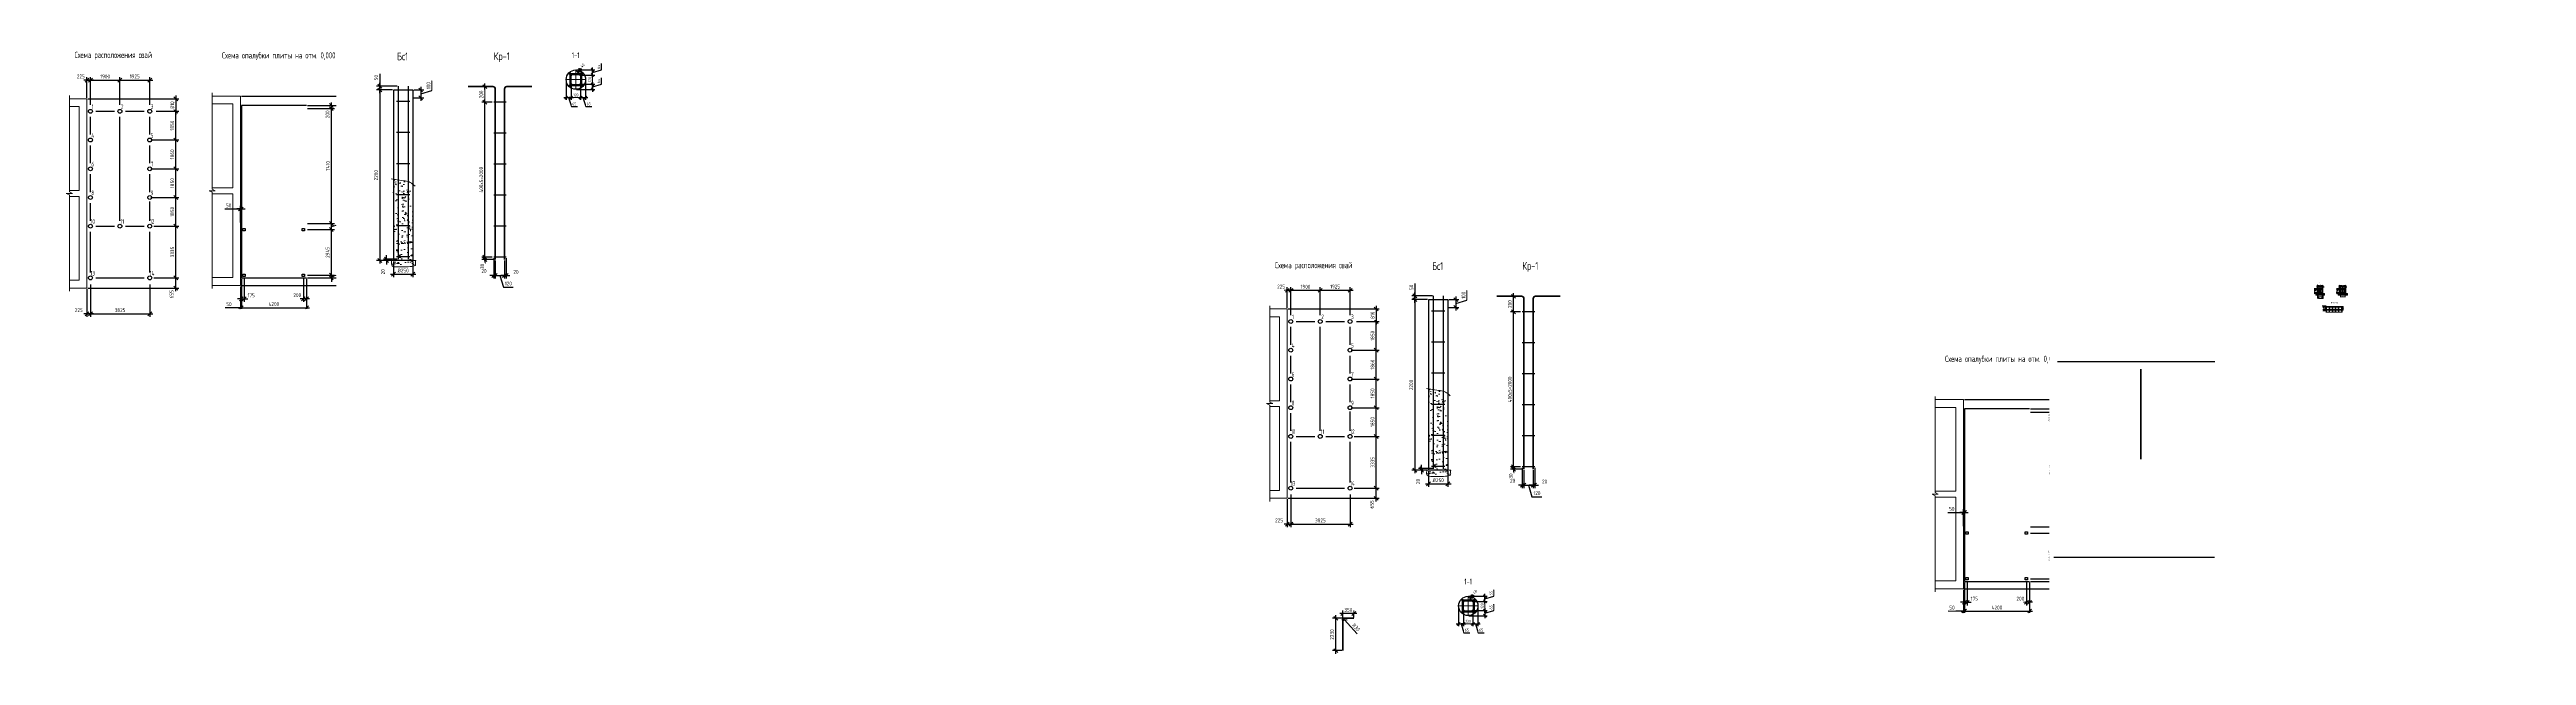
# Paper-space layout 'Layout1' of a CAD drawing. Header units: millimetres. Extents: x 23 to 1620, y 24 to 415.
# The model-space entities are those that its viewports show. They can reach past a viewport. Long polylines and large blocks are cut down to what shows.
import ezdxf
from ezdxf.enums import TextEntityAlignment as Align
from ezdxf.lldxf.tags import DXFTag

# ---------------------------------------------------------------- set-up
doc = ezdxf.new("R2010")
doc.units = ezdxf.units.MM
doc.header["$MEASUREMENT"] = 0
for name, pattern in [('CENTER', [50.8, 31.75, -6.35, 6.35, -6.35]), ('CENTER2', [28.575, 19.05, -3.175, 3.175, -3.175]), ('ГОСТ 2.303 5', [24, 20, -1.5, 1, -1.5])]:
    doc.linetypes.add(name, pattern=pattern)
for name, color, linetype, lineweight in [('Арматура', 1, 'Continuous', 50), ('Арматура ОСН', 6, 'Continuous', 40), ('Кирпич силикат', 31, 'Continuous', 53), ('МЕТАЛЛ-25', 122, 'Continuous', 30), ('МОНОЛИТ', 2, 'Continuous', 30), ('ОСИ', 211, 'CENTER', 15), ('размерная', 5, 'Continuous', 15), ('размеры', 4, 'Continuous', 15), ('текст', 1, 'Continuous', 25), ('тонкая', 4, 'Continuous', 20), ('штриховка', 8, 'Continuous', 20)]:
    doc.layers.add(name, color=color, linetype=linetype, lineweight=lineweight)
doc.layers.get('Defpoints').off()
doc.styles.add('style2', font='CS_Gost2304.shx')
doc.styles.add('ГОСТ 2.304', font='CS_Gost2304.shx')
tags = doc.linetypes.add('HIDDEN2', pattern=[4.7625, 3.175, -1.5875]).pattern_tags.tags
tags[6:7] = [DXFTag(74, 4), DXFTag(75, 0), DXFTag(340, '0'), DXFTag(46, 1.0), DXFTag(50, 0.0), DXFTag(44, 0.0), DXFTag(45, 0.0)]
tags[4:5] = [DXFTag(74, 4), DXFTag(75, 0), DXFTag(340, '0'), DXFTag(46, 1.0), DXFTag(50, 0.0), DXFTag(44, 0.0), DXFTag(45, 0.0)]
doc.dimstyles.new('СПДС', dxfattribs={"dimscale": 100, "dimtxt": 2.5, "dimasz": 2.5, "dimexe": 2, "dimexo": 0.625, "dimgap": 1, "dimtad": 1, "dimdec": 0, "dimtxsty": 'ГОСТ 2.304', "dimblk": 'OBLIQUE', "dimblk1": 'OBLIQUE', "dimblk2": 'OBLIQUE', "dimcen": 2.5, "dimdle": 2, "dimadec": 0, "dimazin": 2, "dimtfac": 0.75, "dimtdec": 4, "dimtmove": 1, "dimatfit": 3, "dimfxl": 1, "dimtfill": 1, "dimtolj": 1, "dimarcsym": 1})

# ---------------------------------------------------------------- blocks, each defined once
blk = doc.blocks.new('_Oblique')
at = {"color": 0, "linetype": 'ByBlock', "lineweight": -2}
blk.add_line((-0.5, -0.5), (0.5, 0.5), dxfattribs=at)
blk = doc.blocks.new('*D185')
at = {"layer": 'размеры', "color": 0, "lineweight": -2, "ltscale": 100, "transparency": 16777216}
for p, q in [((-55298, 214327), (-55298, 212224)), ((-51473, 214327), (-51473, 212224)), ((-55498, 212424), (-51273, 212424))]:
    blk.add_line(p, q, dxfattribs=at)
at = {"layer": 'размеры', "color": 0, "lineweight": -2, "ltscale": 100, "transparency": 16777216, "xscale": 250, "yscale": 250, "zscale": 250, "rotation": 180}
blk.add_blockref('_Oblique', (-55298, 212424), dxfattribs=at)
at = {"layer": 'размеры', "color": 0, "lineweight": -2, "ltscale": 100, "transparency": 16777216, "xscale": 250, "yscale": 250, "zscale": 250}
blk.add_blockref('_Oblique', (-51473, 212424), dxfattribs=at)
at = {"layer": 'размеры', "color": 0, "ltscale": 100, "transparency": 16777216, "insert": (-53385, 212664), "char_height": 250, "attachment_point": 5, "style": 'ГОСТ 2.304', "bg_fill": 3, "box_fill_scale": 1.25, "bg_fill_color": 256, "bg_fill_true_color": 13158600, "bg_fill_transparency": 0}
blk.add_mtext('\\A1;3825', dxfattribs=at)
blk = doc.blocks.new('*D186')
at = {"layer": 'размеры', "color": 0, "lineweight": -2, "ltscale": 100, "transparency": 16777216}
for p, q in [((-49795, 214544), (-49795, 218279)), ((-51210, 218079), (-49595, 218079)), ((-51210, 214744), (-49595, 214744))]:
    blk.add_line(p, q, dxfattribs=at)
at = {"layer": 'размеры', "color": 0, "lineweight": -2, "ltscale": 100, "transparency": 16777216, "xscale": 250, "yscale": 250, "zscale": 250}
for p, rotation in [((-49795, 218079), 90), ((-49795, 214744), 270)]:
    blk.add_blockref('_Oblique', p, dxfattribs=dict(at, rotation=rotation))
at = {"layer": 'размеры', "color": 0, "ltscale": 100, "transparency": 16777216, "insert": (-50025, 216412), "char_height": 250, "attachment_point": 5, "rotation": 90, "style": 'ГОСТ 2.304', "bg_fill": 3, "box_fill_scale": 1.25, "bg_fill_color": 256, "bg_fill_true_color": 13158600, "bg_fill_transparency": 0}
blk.add_mtext('\\A1;3335', dxfattribs=at)
blk = doc.blocks.new('*D187')
at = {"layer": 'размеры', "color": 0, "lineweight": -2, "ltscale": 100, "transparency": 16777216}
for p, q in [((-49795, 217879), (-49795, 220129)), ((-51410, 219929), (-49595, 219929)), ((-51210, 218079), (-49595, 218079))]:
    blk.add_line(p, q, dxfattribs=at)
at = {"layer": 'размеры', "color": 0, "lineweight": -2, "ltscale": 100, "transparency": 16777216, "xscale": 250, "yscale": 250, "zscale": 250}
for p, rotation in [((-49795, 219929), 90), ((-49795, 218079), 270)]:
    blk.add_blockref('_Oblique', p, dxfattribs=dict(at, rotation=rotation))
at = {"layer": 'размеры', "color": 0, "ltscale": 100, "transparency": 16777216, "insert": (-50025, 219004), "char_height": 250, "attachment_point": 5, "rotation": 90, "style": 'ГОСТ 2.304', "bg_fill": 3, "box_fill_scale": 1.25, "bg_fill_color": 256, "bg_fill_true_color": 13158600, "bg_fill_transparency": 0}
blk.add_mtext('\\A1;1850', dxfattribs=at)
blk = doc.blocks.new('*D188')
at = {"layer": 'размеры', "color": 0, "lineweight": -2, "ltscale": 100, "transparency": 16777216}
for p, q in [((-49795, 219729), (-49795, 221979)), ((-51410, 221779), (-49595, 221779)), ((-51410, 219929), (-49595, 219929))]:
    blk.add_line(p, q, dxfattribs=at)
at = {"layer": 'размеры', "color": 0, "lineweight": -2, "ltscale": 100, "transparency": 16777216, "xscale": 250, "yscale": 250, "zscale": 250}
for p, rotation in [((-49795, 221779), 90), ((-49795, 219929), 270)]:
    blk.add_blockref('_Oblique', p, dxfattribs=dict(at, rotation=rotation))
at = {"layer": 'размеры', "color": 0, "ltscale": 100, "transparency": 16777216, "insert": (-50025, 220854), "char_height": 250, "attachment_point": 5, "rotation": 90, "style": 'ГОСТ 2.304', "bg_fill": 3, "box_fill_scale": 1.25, "bg_fill_color": 256, "bg_fill_true_color": 13158600, "bg_fill_transparency": 0}
blk.add_mtext('\\A1;1850', dxfattribs=at)
blk = doc.blocks.new('*D189')
at = {"layer": 'размеры', "color": 0, "lineweight": -2, "ltscale": 100, "transparency": 16777216}
for p, q in [((-49795, 221579), (-49795, 223839)), ((-51410, 223639), (-49595, 223639)), ((-51410, 221779), (-49595, 221779))]:
    blk.add_line(p, q, dxfattribs=at)
at = {"layer": 'размеры', "color": 0, "lineweight": -2, "ltscale": 100, "transparency": 16777216, "xscale": 250, "yscale": 250, "zscale": 250}
for p, rotation in [((-49795, 223639), 90), ((-49795, 221779), 270)]:
    blk.add_blockref('_Oblique', p, dxfattribs=dict(at, rotation=rotation))
at = {"layer": 'размеры', "color": 0, "ltscale": 100, "transparency": 16777216, "insert": (-50027, 222709), "char_height": 250, "attachment_point": 5, "rotation": 90, "style": 'ГОСТ 2.304', "bg_fill": 3, "box_fill_scale": 1.25, "bg_fill_color": 256, "bg_fill_true_color": 13158600, "bg_fill_transparency": 0}
blk.add_mtext('\\A1;1860', dxfattribs=at)
blk = doc.blocks.new('*D190')
at = {"layer": 'размеры', "color": 0, "lineweight": -2, "ltscale": 100, "transparency": 16777216}
for p, q in [((-49795, 223439), (-49795, 225689)), ((-51056, 225489), (-49595, 225489)), ((-51410, 223639), (-49595, 223639))]:
    blk.add_line(p, q, dxfattribs=at)
at = {"layer": 'размеры', "color": 0, "lineweight": -2, "ltscale": 100, "transparency": 16777216, "xscale": 250, "yscale": 250, "zscale": 250}
for p, rotation in [((-49795, 225489), 90), ((-49795, 223639), 270)]:
    blk.add_blockref('_Oblique', p, dxfattribs=dict(at, rotation=rotation))
at = {"layer": 'размеры', "color": 0, "ltscale": 100, "transparency": 16777216, "insert": (-50025, 224564), "char_height": 250, "attachment_point": 5, "rotation": 90, "style": 'ГОСТ 2.304', "bg_fill": 3, "box_fill_scale": 1.25, "bg_fill_color": 256, "bg_fill_true_color": 13158600, "bg_fill_transparency": 0}
blk.add_mtext('\\A1;1850', dxfattribs=at)
blk = doc.blocks.new('A$C524F1BB7')
at = {"layer": 'МОНОЛИТ', "ltscale": 100}
blk.add_circle((0, 0), 125, dxfattribs=at)
blk = doc.blocks.new('*D233')
at = {"layer": 'размеры', "color": 0, "lineweight": -2, "ltscale": 100, "transparency": 16777216}
for p, q in [((-55298, 214327), (-55298, 212224)), ((-55522, 214025), (-55522, 212224)), ((-55098, 212424), (-55722, 212424))]:
    blk.add_line(p, q, dxfattribs=at)
at = {"layer": 'размеры', "color": 0, "lineweight": -2, "ltscale": 100, "transparency": 16777216, "xscale": 250, "yscale": 250, "zscale": 250, "rotation": 180}
blk.add_blockref('_Oblique', (-55522, 212424), dxfattribs=at)
at = {"layer": 'размеры', "color": 0, "lineweight": -2, "ltscale": 100, "transparency": 16777216, "xscale": 250, "yscale": 250, "zscale": 250}
blk.add_blockref('_Oblique', (-55298, 212424), dxfattribs=at)
at = {"layer": 'размеры', "color": 0, "ltscale": 100, "transparency": 16777216, "insert": (-56051, 212664), "char_height": 250, "attachment_point": 5, "style": 'ГОСТ 2.304', "bg_fill": 3, "box_fill_scale": 1.25, "bg_fill_color": 256, "bg_fill_true_color": 13158600, "bg_fill_transparency": 0}
blk.add_mtext('\\A1;225', dxfattribs=at)
blk = doc.blocks.new('*D234')
at = {"layer": 'размеры', "color": 0, "lineweight": -2, "ltscale": 100, "transparency": 16777216}
for p, q in [((-55522, 226360), (-55522, 227699)), ((-55298, 225906), (-55298, 227699)), ((-55098, 227499), (-55722, 227499))]:
    blk.add_line(p, q, dxfattribs=at)
at = {"layer": 'размеры', "color": 0, "lineweight": -2, "ltscale": 100, "transparency": 16777216, "xscale": 250, "yscale": 250, "zscale": 250}
blk.add_blockref('_Oblique', (-55298, 227499), dxfattribs=at)
at = {"layer": 'размеры', "color": 0, "ltscale": 100, "transparency": 16777216, "insert": (-55918, 227739), "char_height": 250, "attachment_point": 5, "style": 'ГОСТ 2.304', "bg_fill": 3, "box_fill_scale": 1.25, "bg_fill_color": 256, "bg_fill_true_color": 13158600, "bg_fill_transparency": 0}
blk.add_mtext('\\A1;225', dxfattribs=at)
at = {"layer": 'размеры', "color": 0, "lineweight": -2, "ltscale": 100, "transparency": 16777216, "xscale": 250, "yscale": 250, "zscale": 250, "rotation": 180}
blk.add_blockref('_Oblique', (-55522, 227499), dxfattribs=at)
blk = doc.blocks.new('*D235')
at = {"layer": 'размеры', "color": 0, "lineweight": -2, "ltscale": 100, "transparency": 16777216}
for p, q in [((-55298, 225906), (-55298, 227699)), ((-53398, 225906), (-53398, 227699)), ((-55498, 227499), (-53198, 227499))]:
    blk.add_line(p, q, dxfattribs=at)
at = {"layer": 'размеры', "color": 0, "lineweight": -2, "ltscale": 100, "transparency": 16777216, "xscale": 250, "yscale": 250, "zscale": 250, "rotation": 180}
blk.add_blockref('_Oblique', (-55298, 227499), dxfattribs=at)
at = {"layer": 'размеры', "color": 0, "lineweight": -2, "ltscale": 100, "transparency": 16777216, "xscale": 250, "yscale": 250, "zscale": 250}
blk.add_blockref('_Oblique', (-53398, 227499), dxfattribs=at)
at = {"layer": 'размеры', "color": 0, "ltscale": 100, "transparency": 16777216, "insert": (-54348, 227732), "char_height": 250, "attachment_point": 5, "style": 'ГОСТ 2.304', "bg_fill": 3, "box_fill_scale": 1.25, "bg_fill_color": 256, "bg_fill_true_color": 13158600, "bg_fill_transparency": 0}
blk.add_mtext('\\A1;1900', dxfattribs=at)
blk = doc.blocks.new('*D236')
at = {"layer": 'размеры', "color": 0, "lineweight": -2, "ltscale": 100, "transparency": 16777216}
for p, q in [((-53398, 225906), (-53398, 227699)), ((-51473, 225906), (-51473, 227699)), ((-53598, 227499), (-51273, 227499))]:
    blk.add_line(p, q, dxfattribs=at)
at = {"layer": 'размеры', "color": 0, "lineweight": -2, "ltscale": 100, "transparency": 16777216, "xscale": 250, "yscale": 250, "zscale": 250, "rotation": 180}
blk.add_blockref('_Oblique', (-53398, 227499), dxfattribs=at)
at = {"layer": 'размеры', "color": 0, "lineweight": -2, "ltscale": 100, "transparency": 16777216, "xscale": 250, "yscale": 250, "zscale": 250}
blk.add_blockref('_Oblique', (-51473, 227499), dxfattribs=at)
at = {"layer": 'размеры', "color": 0, "ltscale": 100, "transparency": 16777216, "insert": (-52435, 227741), "char_height": 250, "attachment_point": 5, "style": 'ГОСТ 2.304', "bg_fill": 3, "box_fill_scale": 1.25, "bg_fill_color": 256, "bg_fill_true_color": 13158600, "bg_fill_transparency": 0}
blk.add_mtext('\\A1;1925', dxfattribs=at)
blk = doc.blocks.new('*D237')
at = {"layer": 'размеры', "color": 0, "lineweight": -2, "ltscale": 100, "transparency": 16777216}
for p, q in [((-49795, 226498), (-49795, 225289)), ((-55460, 226298), (-49595, 226298)), ((-51056, 225489), (-49595, 225489))]:
    blk.add_line(p, q, dxfattribs=at)
at = {"layer": 'размеры', "color": 0, "lineweight": -2, "ltscale": 100, "transparency": 16777216, "xscale": 250, "yscale": 250, "zscale": 250}
for p, rotation in [((-49795, 226298), 90), ((-49795, 225489), 270)]:
    blk.add_blockref('_Oblique', p, dxfattribs=dict(at, rotation=rotation))
at = {"layer": 'размеры', "color": 0, "ltscale": 100, "transparency": 16777216, "insert": (-50020, 225893), "char_height": 250, "attachment_point": 5, "rotation": 90, "style": 'ГОСТ 2.304', "bg_fill": 3, "box_fill_scale": 1.25, "bg_fill_color": 256, "bg_fill_true_color": 13158600, "bg_fill_transparency": 0}
blk.add_mtext('\\A1;810', dxfattribs=at)
blk = doc.blocks.new('*D238')
at = {"layer": 'размеры', "color": 0, "lineweight": -2, "ltscale": 100, "transparency": 16777216}
for p, q in [((-49795, 213888), (-49795, 214944)), ((-51056, 214744), (-49595, 214744)), ((-55460, 214088), (-49595, 214088))]:
    blk.add_line(p, q, dxfattribs=at)
at = {"layer": 'размеры', "color": 0, "lineweight": -2, "ltscale": 100, "transparency": 16777216, "xscale": 250, "yscale": 250, "zscale": 250, "rotation": 90}
blk.add_blockref('_Oblique', (-49795, 214744), dxfattribs=at)
at = {"layer": 'размеры', "color": 0, "ltscale": 100, "transparency": 16777216, "insert": (-50067, 213691), "char_height": 250, "attachment_point": 5, "rotation": 90, "style": 'ГОСТ 2.304', "bg_fill": 3, "box_fill_scale": 1.25, "bg_fill_color": 256, "bg_fill_true_color": 13158600, "bg_fill_transparency": 0}
blk.add_mtext('\\A1;655', dxfattribs=at)
at = {"layer": 'размеры', "color": 0, "lineweight": -2, "ltscale": 100, "transparency": 16777216, "xscale": 250, "yscale": 250, "zscale": 250, "rotation": 270}
blk.add_blockref('_Oblique', (-49795, 214088), dxfattribs=at)
blk = doc.blocks.new('*D242')
at = {"layer": 'размеры', "color": 0, "lineweight": -2, "ltscale": 10, "transparency": 16777216}
for p, q in [((-27460, 226707), (-27535, 226707)), ((-27410, 226707), (-27480, 226707)), ((-27460, 226575), (-27460, 226727)), ((-27410, 226565), (-27410, 226727))]:
    blk.add_line(p, q, dxfattribs=at)
at = {"layer": 'размеры', "color": 0, "lineweight": -2, "ltscale": 10, "transparency": 16777216, "xscale": 25, "yscale": 25, "zscale": 25, "rotation": 180}
blk.add_blockref('_Oblique', (-27460, 226707), dxfattribs=at)
at = {"layer": 'размеры', "color": 0, "lineweight": -2, "ltscale": 10, "transparency": 16777216, "xscale": 25, "yscale": 25, "zscale": 25}
blk.add_blockref('_Oblique', (-27410, 226707), dxfattribs=at)
at = {"layer": 'размеры', "color": 0, "ltscale": 10, "transparency": 16777216, "insert": (-27510, 226730), "char_height": 25, "attachment_point": 5, "style": 'ГОСТ 2.304', "bg_fill": 3, "box_fill_scale": 1.25, "bg_fill_color": 256, "bg_fill_true_color": 13158600, "bg_fill_transparency": 0}
blk.add_mtext('\\A1;50', dxfattribs=at)
blk = doc.blocks.new('*D243')
at = {"layer": 'размеры', "color": 0, "lineweight": -2, "ltscale": 10, "transparency": 16777216}
for p, q in [((-27180, 226707), (-27110, 226707)), ((-27160, 226565), (-27160, 226727)), ((-27110, 226575), (-27110, 226727)), ((-27110, 226707), (-27035, 226707))]:
    blk.add_line(p, q, dxfattribs=at)
at = {"layer": 'размеры', "color": 0, "lineweight": -2, "ltscale": 10, "transparency": 16777216, "xscale": 25, "yscale": 25, "zscale": 25, "rotation": 180}
blk.add_blockref('_Oblique', (-27160, 226707), dxfattribs=at)
at = {"layer": 'размеры', "color": 0, "lineweight": -2, "ltscale": 10, "transparency": 16777216, "xscale": 25, "yscale": 25, "zscale": 25}
blk.add_blockref('_Oblique', (-27110, 226707), dxfattribs=at)
at = {"layer": 'размеры', "color": 0, "ltscale": 10, "transparency": 16777216, "insert": (-27060, 226730), "char_height": 25, "attachment_point": 5, "style": 'ГОСТ 2.304', "bg_fill": 3, "box_fill_scale": 1.25, "bg_fill_color": 256, "bg_fill_true_color": 13158600, "bg_fill_transparency": 0}
blk.add_mtext('\\A1;50', dxfattribs=at)
blk = doc.blocks.new('*D244')
at = {"layer": 'размеры', "color": 0, "lineweight": -2, "ltscale": 10, "transparency": 16777216}
for p, q in [((-27430, 226707), (-27265, 226707)), ((-27410, 226565), (-27410, 226727)), ((-27285, 226565), (-27285, 226727))]:
    blk.add_line(p, q, dxfattribs=at)
at = {"layer": 'размеры', "color": 0, "lineweight": -2, "ltscale": 10, "transparency": 16777216, "xscale": 25, "yscale": 25, "zscale": 25, "rotation": 180}
blk.add_blockref('_Oblique', (-27410, 226707), dxfattribs=at)
at = {"layer": 'размеры', "color": 0, "lineweight": -2, "ltscale": 10, "transparency": 16777216, "xscale": 25, "yscale": 25, "zscale": 25}
blk.add_blockref('_Oblique', (-27285, 226707), dxfattribs=at)
at = {"layer": 'размеры', "color": 0, "ltscale": 10, "transparency": 16777216, "insert": (-27348, 226731), "char_height": 25, "attachment_point": 5, "style": 'ГОСТ 2.304', "bg_fill": 3, "box_fill_scale": 1.25, "bg_fill_color": 256, "bg_fill_true_color": 13158600, "bg_fill_transparency": 0}
blk.add_mtext('\\A1;125', dxfattribs=at)
blk = doc.blocks.new('*D245')
at = {"layer": 'размеры', "color": 0, "lineweight": -2, "ltscale": 10, "transparency": 16777216}
for p, q in [((-27305, 226707), (-27140, 226707)), ((-27285, 226565), (-27285, 226727)), ((-27160, 226565), (-27160, 226727))]:
    blk.add_line(p, q, dxfattribs=at)
at = {"layer": 'размеры', "color": 0, "lineweight": -2, "ltscale": 10, "transparency": 16777216, "xscale": 25, "yscale": 25, "zscale": 25, "rotation": 180}
blk.add_blockref('_Oblique', (-27285, 226707), dxfattribs=at)
at = {"layer": 'размеры', "color": 0, "lineweight": -2, "ltscale": 10, "transparency": 16777216, "xscale": 25, "yscale": 25, "zscale": 25}
blk.add_blockref('_Oblique', (-27160, 226707), dxfattribs=at)
at = {"layer": 'размеры', "color": 0, "ltscale": 10, "transparency": 16777216, "insert": (-27223, 226731), "char_height": 25, "attachment_point": 5, "style": 'ГОСТ 2.304', "bg_fill": 3, "box_fill_scale": 1.25, "bg_fill_color": 256, "bg_fill_true_color": 13158600, "bg_fill_transparency": 0}
blk.add_mtext('\\A1;125', dxfattribs=at)
blk = doc.blocks.new('*D246')
at = {"layer": 'размеры', "color": 0, "lineweight": -2, "ltscale": 10, "transparency": 16777216}
for p, q in [((-27637, 226308), (-27637, 226358)), ((-27589, 226248), (-27589, 226338)), ((-27589, 226293), (-27637, 226308)), ((-27416, 226318), (-27609, 226318)), ((-27466, 226268), (-27609, 226268))]:
    blk.add_line(p, q, dxfattribs=at)
at = {"layer": 'размеры', "color": 0, "ltscale": 10, "transparency": 16777216, "insert": (-27660, 226333), "char_height": 25, "attachment_point": 5, "rotation": 90, "style": 'ГОСТ 2.304', "bg_fill": 3, "box_fill_scale": 1.25, "bg_fill_color": 256, "bg_fill_true_color": 13158600, "bg_fill_transparency": 0}
blk.add_mtext('\\A1;50', dxfattribs=at)
at = {"layer": 'размеры', "color": 0, "lineweight": -2, "ltscale": 10, "transparency": 16777216, "xscale": 25, "yscale": 25, "zscale": 25}
for p, rotation in [((-27589, 226318), 90), ((-27589, 226268), 270)]:
    blk.add_blockref('_Oblique', p, dxfattribs=dict(at, rotation=rotation))
blk = doc.blocks.new('*D247')
at = {"layer": 'размеры', "color": 0, "lineweight": -2, "ltscale": 10, "transparency": 16777216}
for p, q in [((-27466, 226568), (-27609, 226568)), ((-27456, 226528), (-27609, 226528)), ((-27589, 226588), (-27589, 226528)), ((-27589, 226528), (-27589, 226451))]:
    blk.add_line(p, q, dxfattribs=at)
at = {"layer": 'размеры', "color": 0, "lineweight": -2, "ltscale": 10, "transparency": 16777216, "xscale": 25, "yscale": 25, "zscale": 25}
for p, rotation in [((-27589, 226568), 90), ((-27589, 226528), 270)]:
    blk.add_blockref('_Oblique', p, dxfattribs=dict(at, rotation=rotation))
at = {"layer": 'размеры', "color": 0, "ltscale": 10, "transparency": 16777216, "insert": (-27612, 226477), "char_height": 25, "attachment_point": 5, "rotation": 90, "style": 'ГОСТ 2.304', "bg_fill": 3, "box_fill_scale": 1.25, "bg_fill_color": 256, "bg_fill_true_color": 13158600, "bg_fill_transparency": 0}
blk.add_mtext('\\A1;40', dxfattribs=at)
blk = doc.blocks.new('*D248')
at = {"layer": 'размеры', "color": 0, "lineweight": -2, "ltscale": 10, "transparency": 16777216}
for p, q in [((-27466, 226568), (-27671, 226568)), ((-27651, 226588), (-27651, 226248)), ((-27466, 226268), (-27671, 226268))]:
    blk.add_line(p, q, dxfattribs=at)
at = {"layer": 'размеры', "color": 0, "lineweight": -2, "ltscale": 10, "transparency": 16777216, "xscale": 25, "yscale": 25, "zscale": 25}
for p, rotation in [((-27651, 226568), 90), ((-27651, 226268), 270)]:
    blk.add_blockref('_Oblique', p, dxfattribs=dict(at, rotation=rotation))
at = {"layer": 'размеры', "color": 0, "ltscale": 10, "transparency": 16777216, "insert": (-27674, 226418), "char_height": 25, "attachment_point": 5, "rotation": 90, "style": 'ГОСТ 2.304', "bg_fill": 3, "box_fill_scale": 1.25, "bg_fill_color": 256, "bg_fill_true_color": 13158600, "bg_fill_transparency": 0}
blk.add_mtext('\\A1;300', dxfattribs=at)
blk = doc.blocks.new('*D249')
at = {"layer": 'размеры', "color": 0, "lineweight": -2, "ltscale": 10, "transparency": 16777216}
for p, q in [((-27460, 226262), (-27460, 225953)), ((-27410, 226058), (-27410, 225953)), ((-27390, 225973), (-27480, 225973))]:
    blk.add_line(p, q, dxfattribs=at)
at = {"layer": 'размеры', "color": 0, "ltscale": 10, "transparency": 16777216, "insert": (-27435, 226005), "char_height": 25, "attachment_point": 5, "style": 'ГОСТ 2.304', "bg_fill": 3, "box_fill_scale": 1.25, "bg_fill_color": 256, "bg_fill_true_color": 13158600, "bg_fill_transparency": 0}
blk.add_mtext('\\A1;50', dxfattribs=at)
at = {"layer": 'размеры', "color": 0, "lineweight": -2, "ltscale": 10, "transparency": 16777216, "xscale": 25, "yscale": 25, "zscale": 25, "rotation": 180}
blk.add_blockref('_Oblique', (-27460, 225973), dxfattribs=at)
at = {"layer": 'размеры', "color": 0, "lineweight": -2, "ltscale": 10, "transparency": 16777216, "xscale": 25, "yscale": 25, "zscale": 25}
blk.add_blockref('_Oblique', (-27410, 225973), dxfattribs=at)
blk = doc.blocks.new('*D250')
at = {"layer": 'размеры', "color": 0, "lineweight": -2, "ltscale": 10, "transparency": 16777216}
for p, q in [((-27110, 226262), (-27110, 225953)), ((-27160, 226058), (-27160, 225953)), ((-27180, 225973), (-27090, 225973))]:
    blk.add_line(p, q, dxfattribs=at)
at = {"layer": 'размеры', "color": 0, "lineweight": -2, "ltscale": 10, "transparency": 16777216, "xscale": 25, "yscale": 25, "zscale": 25, "rotation": 180}
blk.add_blockref('_Oblique', (-27160, 225973), dxfattribs=at)
at = {"layer": 'размеры', "color": 0, "lineweight": -2, "ltscale": 10, "transparency": 16777216, "xscale": 25, "yscale": 25, "zscale": 25}
blk.add_blockref('_Oblique', (-27110, 225973), dxfattribs=at)
at = {"layer": 'размеры', "color": 0, "ltscale": 10, "transparency": 16777216, "insert": (-27135, 225996), "char_height": 25, "attachment_point": 5, "style": 'ГОСТ 2.304', "bg_fill": 3, "box_fill_scale": 1.25, "bg_fill_color": 256, "bg_fill_true_color": 13158600, "bg_fill_transparency": 0}
blk.add_mtext('\\A1;50', dxfattribs=at)
blk = doc.blocks.new('*D251')
at = {"layer": 'размеры', "color": 0, "lineweight": -2, "ltscale": 0.001, "transparency": 16777216}
for p, q in [((-27460, 226575), (-27460, 226813)), ((-27110, 226575), (-27110, 226813)), ((-27480, 226793), (-27090, 226793))]:
    blk.add_line(p, q, dxfattribs=at)
at = {"layer": 'размеры', "color": 0, "lineweight": -2, "ltscale": 0.001, "transparency": 16777216, "xscale": 25, "yscale": 25, "zscale": 25, "rotation": 180}
blk.add_blockref('_Oblique', (-27460, 226793), dxfattribs=at)
at = {"layer": 'размеры', "color": 0, "lineweight": -2, "ltscale": 0.001, "transparency": 16777216, "xscale": 25, "yscale": 25, "zscale": 25}
blk.add_blockref('_Oblique', (-27110, 226793), dxfattribs=at)
at = {"layer": 'размеры', "color": 0, "ltscale": 0.001, "transparency": 16777216, "insert": (-27285, 226816), "char_height": 25, "attachment_point": 5, "style": 'ГОСТ 2.304', "bg_fill": 3, "box_fill_scale": 1.25, "bg_fill_color": 256, "bg_fill_true_color": 13158600, "bg_fill_transparency": 0}
blk.add_mtext('\\A1;350', dxfattribs=at)
blk = doc.blocks.new('*D254')
at = {"layer": 'размеры', "color": 0, "lineweight": -2, "ltscale": 10, "transparency": 16777216}
for p, q in [((-26033, 226707), (-26108, 226707)), ((-25983, 226707), (-26053, 226707)), ((-26033, 226575), (-26033, 226727)), ((-25983, 226565), (-25983, 226727))]:
    blk.add_line(p, q, dxfattribs=at)
at = {"layer": 'размеры', "color": 0, "lineweight": -2, "ltscale": 10, "transparency": 16777216, "xscale": 25, "yscale": 25, "zscale": 25, "rotation": 180}
blk.add_blockref('_Oblique', (-26033, 226707), dxfattribs=at)
at = {"layer": 'размеры', "color": 0, "lineweight": -2, "ltscale": 10, "transparency": 16777216, "xscale": 25, "yscale": 25, "zscale": 25}
blk.add_blockref('_Oblique', (-25983, 226707), dxfattribs=at)
at = {"layer": 'размеры', "color": 0, "ltscale": 10, "transparency": 16777216, "insert": (-26083, 226730), "char_height": 25, "attachment_point": 5, "style": 'ГОСТ 2.304', "bg_fill": 3, "box_fill_scale": 1.25, "bg_fill_color": 256, "bg_fill_true_color": 13158600, "bg_fill_transparency": 0}
blk.add_mtext('\\A1;50', dxfattribs=at)
blk = doc.blocks.new('*D255')
at = {"layer": 'размеры', "color": 0, "lineweight": -2, "ltscale": 10, "transparency": 16777216}
for p, q in [((-25703, 226707), (-25633, 226707)), ((-25683, 226565), (-25683, 226727)), ((-25633, 226575), (-25633, 226727)), ((-25633, 226707), (-25558, 226707))]:
    blk.add_line(p, q, dxfattribs=at)
at = {"layer": 'размеры', "color": 0, "lineweight": -2, "ltscale": 10, "transparency": 16777216, "xscale": 25, "yscale": 25, "zscale": 25, "rotation": 180}
blk.add_blockref('_Oblique', (-25683, 226707), dxfattribs=at)
at = {"layer": 'размеры', "color": 0, "lineweight": -2, "ltscale": 10, "transparency": 16777216, "xscale": 25, "yscale": 25, "zscale": 25}
blk.add_blockref('_Oblique', (-25633, 226707), dxfattribs=at)
at = {"layer": 'размеры', "color": 0, "ltscale": 10, "transparency": 16777216, "insert": (-25583, 226730), "char_height": 25, "attachment_point": 5, "style": 'ГОСТ 2.304', "bg_fill": 3, "box_fill_scale": 1.25, "bg_fill_color": 256, "bg_fill_true_color": 13158600, "bg_fill_transparency": 0}
blk.add_mtext('\\A1;50', dxfattribs=at)
blk = doc.blocks.new('*D252')
at = {"layer": 'размеры', "color": 0, "lineweight": -2, "ltscale": 10, "transparency": 16777216}
for p, q in [((-26003, 226707), (-25813, 226707)), ((-25983, 226565), (-25983, 226727)), ((-25833, 226565), (-25833, 226727))]:
    blk.add_line(p, q, dxfattribs=at)
at = {"layer": 'размеры', "color": 0, "lineweight": -2, "ltscale": 10, "transparency": 16777216, "xscale": 25, "yscale": 25, "zscale": 25, "rotation": 180}
blk.add_blockref('_Oblique', (-25983, 226707), dxfattribs=at)
at = {"layer": 'размеры', "color": 0, "lineweight": -2, "ltscale": 10, "transparency": 16777216, "xscale": 25, "yscale": 25, "zscale": 25}
blk.add_blockref('_Oblique', (-25833, 226707), dxfattribs=at)
at = {"layer": 'размеры', "color": 0, "ltscale": 10, "transparency": 16777216, "insert": (-25908, 226730), "char_height": 25, "attachment_point": 5, "style": 'ГОСТ 2.304', "bg_fill": 3, "box_fill_scale": 1.25, "bg_fill_color": 256, "bg_fill_true_color": 13158600, "bg_fill_transparency": 0}
blk.add_mtext('\\A1;150', dxfattribs=at)
blk = doc.blocks.new('*D253')
at = {"layer": 'размеры', "color": 0, "lineweight": -2, "ltscale": 10, "transparency": 16777216}
for p, q in [((-25853, 226707), (-25663, 226707)), ((-25833, 226565), (-25833, 226727)), ((-25683, 226565), (-25683, 226727))]:
    blk.add_line(p, q, dxfattribs=at)
at = {"layer": 'размеры', "color": 0, "lineweight": -2, "ltscale": 10, "transparency": 16777216, "xscale": 25, "yscale": 25, "zscale": 25, "rotation": 180}
blk.add_blockref('_Oblique', (-25833, 226707), dxfattribs=at)
at = {"layer": 'размеры', "color": 0, "lineweight": -2, "ltscale": 10, "transparency": 16777216, "xscale": 25, "yscale": 25, "zscale": 25}
blk.add_blockref('_Oblique', (-25683, 226707), dxfattribs=at)
at = {"layer": 'размеры', "color": 0, "ltscale": 10, "transparency": 16777216, "insert": (-25758, 226730), "char_height": 25, "attachment_point": 5, "style": 'ГОСТ 2.304', "bg_fill": 3, "box_fill_scale": 1.25, "bg_fill_color": 256, "bg_fill_true_color": 13158600, "bg_fill_transparency": 0}
blk.add_mtext('\\A1;150', dxfattribs=at)
blk = doc.blocks.new('*D256')
at = {"layer": 'размеры', "color": 0, "lineweight": -2, "ltscale": 10, "transparency": 16777216}
for p, q in [((-26210, 226308), (-26210, 226358)), ((-26162, 226248), (-26162, 226338)), ((-26162, 226293), (-26210, 226308)), ((-25989, 226318), (-26182, 226318)), ((-26039, 226268), (-26182, 226268))]:
    blk.add_line(p, q, dxfattribs=at)
at = {"layer": 'размеры', "color": 0, "ltscale": 10, "transparency": 16777216, "insert": (-26233, 226333), "char_height": 25, "attachment_point": 5, "rotation": 90, "style": 'ГОСТ 2.304', "bg_fill": 3, "box_fill_scale": 1.25, "bg_fill_color": 256, "bg_fill_true_color": 13158600, "bg_fill_transparency": 0}
blk.add_mtext('\\A1;50', dxfattribs=at)
at = {"layer": 'размеры', "color": 0, "lineweight": -2, "ltscale": 10, "transparency": 16777216, "xscale": 25, "yscale": 25, "zscale": 25}
for p, rotation in [((-26162, 226318), 90), ((-26162, 226268), 270)]:
    blk.add_blockref('_Oblique', p, dxfattribs=dict(at, rotation=rotation))
blk = doc.blocks.new('*D257')
at = {"layer": 'размеры', "color": 0, "lineweight": -2, "ltscale": 10, "transparency": 16777216}
for p, q in [((-26039, 226568), (-26182, 226568)), ((-26029, 226528), (-26182, 226528)), ((-26162, 226588), (-26162, 226528)), ((-26162, 226528), (-26162, 226451))]:
    blk.add_line(p, q, dxfattribs=at)
at = {"layer": 'размеры', "color": 0, "lineweight": -2, "ltscale": 10, "transparency": 16777216, "xscale": 25, "yscale": 25, "zscale": 25}
for p, rotation in [((-26162, 226568), 90), ((-26162, 226528), 270)]:
    blk.add_blockref('_Oblique', p, dxfattribs=dict(at, rotation=rotation))
at = {"layer": 'размеры', "color": 0, "ltscale": 10, "transparency": 16777216, "insert": (-26184, 226477), "char_height": 25, "attachment_point": 5, "rotation": 90, "style": 'ГОСТ 2.304', "bg_fill": 3, "box_fill_scale": 1.25, "bg_fill_color": 256, "bg_fill_true_color": 13158600, "bg_fill_transparency": 0}
blk.add_mtext('\\A1;40', dxfattribs=at)
blk = doc.blocks.new('*D258')
at = {"layer": 'размеры', "color": 0, "lineweight": -2, "ltscale": 10, "transparency": 16777216}
for p, q in [((-26039, 226568), (-26244, 226568)), ((-26224, 226588), (-26224, 226248)), ((-26039, 226268), (-26244, 226268))]:
    blk.add_line(p, q, dxfattribs=at)
at = {"layer": 'размеры', "color": 0, "lineweight": -2, "ltscale": 10, "transparency": 16777216, "xscale": 25, "yscale": 25, "zscale": 25}
for p, rotation in [((-26224, 226568), 90), ((-26224, 226268), 270)]:
    blk.add_blockref('_Oblique', p, dxfattribs=dict(at, rotation=rotation))
at = {"layer": 'размеры', "color": 0, "ltscale": 10, "transparency": 16777216, "insert": (-26247, 226418), "char_height": 25, "attachment_point": 5, "rotation": 90, "style": 'ГОСТ 2.304', "bg_fill": 3, "box_fill_scale": 1.25, "bg_fill_color": 256, "bg_fill_true_color": 13158600, "bg_fill_transparency": 0}
blk.add_mtext('\\A1;300', dxfattribs=at)
blk = doc.blocks.new('*D259')
at = {"layer": 'размеры', "color": 0, "lineweight": -2, "ltscale": 0.001, "transparency": 16777216}
for p, q in [((-26033, 226575), (-26033, 226813)), ((-25633, 226575), (-25633, 226813)), ((-26053, 226793), (-25613, 226793))]:
    blk.add_line(p, q, dxfattribs=at)
at = {"layer": 'размеры', "color": 0, "lineweight": -2, "ltscale": 0.001, "transparency": 16777216, "xscale": 25, "yscale": 25, "zscale": 25, "rotation": 180}
blk.add_blockref('_Oblique', (-26033, 226793), dxfattribs=at)
at = {"layer": 'размеры', "color": 0, "lineweight": -2, "ltscale": 0.001, "transparency": 16777216, "xscale": 25, "yscale": 25, "zscale": 25}
blk.add_blockref('_Oblique', (-25633, 226793), dxfattribs=at)
at = {"layer": 'размеры', "color": 0, "ltscale": 0.001, "transparency": 16777216, "insert": (-25833, 226815), "char_height": 25, "attachment_point": 5, "style": 'ГОСТ 2.304', "bg_fill": 3, "box_fill_scale": 1.25, "bg_fill_color": 256, "bg_fill_true_color": 13158600, "bg_fill_transparency": 0}
blk.add_mtext('\\A1;400', dxfattribs=at)
blk = doc.blocks.new('*D292')
at = {"layer": 'размерная', "color": 0, "lineweight": -2, "ltscale": 15, "transparency": 16777216}
for p, q in [((-76586, 224938), (-76764, 224938)), ((-76647, 224918), (-76764, 224918)), ((-76724, 224938), (-76724, 224988)), ((-76724, 224918), (-76724, 224938)), ((-76724, 224918), (-76724, 224868))]:
    blk.add_line(p, q, dxfattribs=at)
at = {"layer": 'размерная', "color": 0, "lineweight": -2, "ltscale": 15, "transparency": 16777216, "xscale": 50, "yscale": 50, "zscale": 50, "rotation": 270}
blk.add_blockref('_Oblique', (-76724, 224938), dxfattribs=at)
at = {"layer": 'размерная', "color": 0, "ltscale": 15, "transparency": 16777216, "insert": (-76771, 224773), "char_height": 50, "attachment_point": 5, "rotation": 90, "style": 'ГОСТ 2.304', "bg_fill": 3, "box_fill_scale": 1.25, "bg_fill_color": 256, "bg_fill_true_color": 13158600, "bg_fill_transparency": 0}
blk.add_mtext('\\A1;20', dxfattribs=at)
at = {"layer": 'размерная', "color": 0, "lineweight": -2, "ltscale": 15, "transparency": 16777216, "xscale": 50, "yscale": 50, "zscale": 50, "rotation": 90}
blk.add_blockref('_Oblique', (-76724, 224918), dxfattribs=at)
blk = doc.blocks.new('*D293')
at = {"layer": 'размерная', "color": 0, "lineweight": -2, "ltscale": 15, "transparency": 16777216}
for p, q in [((-76812, 227158), (-76812, 224878)), ((-76647, 227118), (-76852, 227118)), ((-76647, 224918), (-76852, 224918))]:
    blk.add_line(p, q, dxfattribs=at)
at = {"layer": 'размерная', "color": 0, "lineweight": -2, "ltscale": 15, "transparency": 16777216, "xscale": 50, "yscale": 50, "zscale": 50}
for p, rotation in [((-76812, 227118), 90), ((-76812, 224918), 270)]:
    blk.add_blockref('_Oblique', p, dxfattribs=dict(at, rotation=rotation))
at = {"layer": 'размерная', "color": 0, "ltscale": 15, "transparency": 16777216, "insert": (-76859, 226018), "char_height": 50, "attachment_point": 5, "rotation": 90, "style": 'ГОСТ 2.304', "bg_fill": 3, "box_fill_scale": 1.25, "bg_fill_color": 256, "bg_fill_true_color": 13158600, "bg_fill_transparency": 0}
blk.add_mtext('\\A1;2200', dxfattribs=at)
blk = doc.blocks.new('*D294')
at = {"layer": 'размерная', "color": 0, "lineweight": -2, "ltscale": 15, "transparency": 16777216}
for p, q in [((-76812, 227327), (-76812, 227168)), ((-76586, 227168), (-76852, 227168)), ((-76812, 227078), (-76812, 227208)), ((-76647, 227118), (-76852, 227118))]:
    blk.add_line(p, q, dxfattribs=at)
at = {"layer": 'размерная', "color": 0, "lineweight": -2, "ltscale": 15, "transparency": 16777216, "xscale": 50, "yscale": 50, "zscale": 50, "rotation": 270}
blk.add_blockref('_Oblique', (-76812, 227118), dxfattribs=at)
at = {"layer": 'размерная', "color": 0, "ltscale": 15, "transparency": 16777216, "insert": (-76858, 227277), "char_height": 50, "attachment_point": 5, "rotation": 90, "style": 'ГОСТ 2.304', "bg_fill": 3, "box_fill_scale": 1.25, "bg_fill_color": 256, "bg_fill_true_color": 13158600, "bg_fill_transparency": 0}
blk.add_mtext('\\A1;50', dxfattribs=at)
at = {"layer": 'размерная', "color": 0, "lineweight": -2, "ltscale": 15, "transparency": 16777216, "xscale": 50, "yscale": 50, "zscale": 50, "rotation": 90}
blk.add_blockref('_Oblique', (-76812, 227168), dxfattribs=at)
blk = doc.blocks.new('*D295')
at = {"layer": 'размерная', "color": 0, "lineweight": -2, "ltscale": 15, "transparency": 16777216}
for p, q in [((-76284, 227158), (-76284, 226978)), ((-76139, 227111), (-76139, 227237)), ((-76372, 227118), (-76244, 227118)), ((-76372, 227018), (-76244, 227018)), ((-76284, 227068), (-76139, 227111))]:
    blk.add_line(p, q, dxfattribs=at)
at = {"layer": 'размерная', "color": 0, "lineweight": -2, "ltscale": 15, "transparency": 16777216, "xscale": 50, "yscale": 50, "zscale": 50, "rotation": 270}
blk.add_blockref('_Oblique', (-76284, 227018), dxfattribs=at)
at = {"layer": 'размерная', "color": 0, "ltscale": 15, "transparency": 16777216, "insert": (-76184, 227174), "char_height": 50, "attachment_point": 5, "rotation": 90, "style": 'ГОСТ 2.304', "bg_fill": 3, "box_fill_scale": 1.25, "bg_fill_color": 256, "bg_fill_true_color": 13158600, "bg_fill_transparency": 0}
blk.add_mtext('\\A1;100', dxfattribs=at)
at = {"layer": 'размерная', "color": 0, "lineweight": -2, "ltscale": 15, "transparency": 16777216, "xscale": 50, "yscale": 50, "zscale": 50, "rotation": 90}
blk.add_blockref('_Oblique', (-76284, 227118), dxfattribs=at)
blk = doc.blocks.new('*D296')
at = {"layer": 'размерная', "color": 0, "lineweight": -2, "ltscale": 15, "transparency": 16777216}
for p, q in [((-76635, 224905), (-76635, 224702)), ((-76385, 224905), (-76385, 224702)), ((-76675, 224742), (-76345, 224742))]:
    blk.add_line(p, q, dxfattribs=at)
at = {"layer": 'размерная', "color": 0, "lineweight": -2, "ltscale": 15, "transparency": 16777216, "xscale": 50, "yscale": 50, "zscale": 50, "rotation": 180}
blk.add_blockref('_Oblique', (-76635, 224742), dxfattribs=at)
at = {"layer": 'размерная', "color": 0, "lineweight": -2, "ltscale": 15, "transparency": 16777216, "xscale": 50, "yscale": 50, "zscale": 50}
blk.add_blockref('_Oblique', (-76385, 224742), dxfattribs=at)
at = {"layer": 'размерная', "color": 0, "ltscale": 15, "transparency": 16777216, "insert": (-76510, 224789), "char_height": 50, "attachment_point": 5, "style": 'ГОСТ 2.304', "bg_fill": 3, "box_fill_scale": 1.25, "bg_fill_color": 256, "bg_fill_true_color": 13158600, "bg_fill_transparency": 0}
blk.add_mtext('\\A1;{\\Q0;%%C}250', dxfattribs=at)
blk = doc.blocks.new('*D279')
at = {"layer": 'размерная', "color": 0, "lineweight": -2, "ltscale": 15, "transparency": 16777216}
for p, q in [((-77544, 226013), (-77544, 226193)), ((-77690, 226163), (-77514, 226163)), ((-77690, 226043), (-77514, 226043))]:
    blk.add_line(p, q, dxfattribs=at)
at = {"layer": 'размерная', "color": 0, "lineweight": -2, "ltscale": 15, "transparency": 16777216, "xscale": 37.5, "yscale": 37.5, "zscale": 37.5}
for p, rotation in [((-77544, 226163), 90), ((-77544, 226043), 270)]:
    blk.add_blockref('_Oblique', p, dxfattribs=dict(at, rotation=rotation))
at = {"layer": 'размерная', "color": 0, "ltscale": 15, "transparency": 16777216, "insert": (-77579, 226103), "char_height": 37.5, "attachment_point": 5, "rotation": 90, "style": 'ГОСТ 2.304', "bg_fill": 3, "box_fill_scale": 1.25, "bg_fill_color": 256, "bg_fill_true_color": 13158600, "bg_fill_transparency": 0}
blk.add_mtext('\\A1;120', dxfattribs=at)
blk = doc.blocks.new('*D280')
at = {"layer": 'размерная', "color": 0, "lineweight": -2, "ltscale": 15, "transparency": 16777216}
for p, q in [((-77750, 226228), (-77514, 226228)), ((-77544, 226133), (-77544, 226258)), ((-77544, 226196), (-77429, 226230)), ((-77429, 226230), (-77429, 226310)), ((-77690, 226163), (-77514, 226163))]:
    blk.add_line(p, q, dxfattribs=at)
at = {"layer": 'размерная', "color": 0, "ltscale": 15, "transparency": 16777216, "insert": (-77465, 226270), "char_height": 37.5, "attachment_point": 5, "rotation": 90, "style": 'ГОСТ 2.304', "bg_fill": 3, "box_fill_scale": 1.25, "bg_fill_color": 256, "bg_fill_true_color": 13158600, "bg_fill_transparency": 0}
blk.add_mtext('\\A1;65', dxfattribs=at)
at = {"layer": 'размерная', "color": 0, "lineweight": -2, "ltscale": 15, "transparency": 16777216, "xscale": 37.5, "yscale": 37.5, "zscale": 37.5}
for p, rotation in [((-77544, 226228), 90), ((-77544, 226163), 270)]:
    blk.add_blockref('_Oblique', p, dxfattribs=dict(at, rotation=rotation))
blk = doc.blocks.new('*D281')
at = {"layer": 'размерная', "color": 0, "lineweight": -2, "ltscale": 15, "transparency": 16777216}
for p, q in [((-77690, 226043), (-77514, 226043)), ((-77544, 226073), (-77544, 225948)), ((-77544, 226011), (-77429, 226045)), ((-77429, 226045), (-77429, 226125)), ((-77750, 225978), (-77514, 225978))]:
    blk.add_line(p, q, dxfattribs=at)
at = {"layer": 'размерная', "color": 0, "ltscale": 15, "transparency": 16777216, "insert": (-77465, 226085), "char_height": 37.5, "attachment_point": 5, "rotation": 90, "style": 'ГОСТ 2.304', "bg_fill": 3, "box_fill_scale": 1.25, "bg_fill_color": 256, "bg_fill_true_color": 13158600, "bg_fill_transparency": 0}
blk.add_mtext('\\A1;65', dxfattribs=at)
at = {"layer": 'размерная', "color": 0, "lineweight": -2, "ltscale": 15, "transparency": 16777216, "xscale": 37.5, "yscale": 37.5, "zscale": 37.5}
for p, rotation in [((-77544, 226043), 90), ((-77544, 225978), 270)]:
    blk.add_blockref('_Oblique', p, dxfattribs=dict(at, rotation=rotation))
blk = doc.blocks.new('*D282')
at = {"layer": 'размерная', "color": 0, "lineweight": -2, "ltscale": 15, "transparency": 16777216}
for p, q in [((-77752, 226174), (-77681, 226245)), ((-77706, 226170), (-77752, 226217)), ((-77677, 226198), (-77724, 226245))]:
    blk.add_line(p, q, dxfattribs=at)
at = {"layer": 'размерная', "color": 0, "ltscale": 15, "transparency": 16777216, "insert": (-77672, 226285), "char_height": 37.5, "attachment_point": 5, "rotation": 45, "style": 'ГОСТ 2.304', "bg_fill": 3, "box_fill_scale": 1.25, "bg_fill_color": 256, "bg_fill_true_color": 13158600, "bg_fill_transparency": 0}
blk.add_mtext('\\A1;40', dxfattribs=at)
at = {"layer": 'размерная', "color": 0, "lineweight": -2, "ltscale": 15, "transparency": 16777216, "xscale": 37.5, "yscale": 37.5, "zscale": 37.5}
for p, rotation in [((-77731, 226195), 224.9999999548879), ((-77703, 226224), 44.99999995488781)]:
    blk.add_blockref('_Oblique', p, dxfattribs=dict(at, rotation=rotation))
blk = doc.blocks.new('*D283')
at = {"layer": 'размерная', "color": 0, "lineweight": -2, "ltscale": 15, "transparency": 16777216}
for p, q in [((-77699, 226034), (-77699, 225841)), ((-77634, 226094), (-77634, 225841)), ((-77729, 225871), (-77604, 225871)), ((-77667, 225871), (-77632, 225756)), ((-77632, 225756), (-77553, 225756))]:
    blk.add_line(p, q, dxfattribs=at)
at = {"layer": 'размерная', "color": 0, "ltscale": 15, "transparency": 16777216, "insert": (-77593, 225792), "char_height": 37.5, "attachment_point": 5, "style": 'ГОСТ 2.304', "bg_fill": 3, "box_fill_scale": 1.25, "bg_fill_color": 256, "bg_fill_true_color": 13158600, "bg_fill_transparency": 0}
blk.add_mtext('\\A1;65', dxfattribs=at)
at = {"layer": 'размерная', "color": 0, "lineweight": -2, "ltscale": 15, "transparency": 16777216, "xscale": 37.5, "yscale": 37.5, "zscale": 37.5, "rotation": 180}
blk.add_blockref('_Oblique', (-77699, 225871), dxfattribs=at)
at = {"layer": 'размерная', "color": 0, "lineweight": -2, "ltscale": 15, "transparency": 16777216, "xscale": 37.5, "yscale": 37.5, "zscale": 37.5}
blk.add_blockref('_Oblique', (-77634, 225871), dxfattribs=at)
blk = doc.blocks.new('*D284')
at = {"layer": 'размерная', "color": 0, "lineweight": -2, "ltscale": 15, "transparency": 16777216}
for p, q in [((-77819, 226034), (-77819, 225841)), ((-77699, 226034), (-77699, 225841)), ((-77669, 225871), (-77849, 225871))]:
    blk.add_line(p, q, dxfattribs=at)
at = {"layer": 'размерная', "color": 0, "lineweight": -2, "ltscale": 15, "transparency": 16777216, "xscale": 37.5, "yscale": 37.5, "zscale": 37.5, "rotation": 180}
blk.add_blockref('_Oblique', (-77819, 225871), dxfattribs=at)
at = {"layer": 'размерная', "color": 0, "lineweight": -2, "ltscale": 15, "transparency": 16777216, "xscale": 37.5, "yscale": 37.5, "zscale": 37.5}
blk.add_blockref('_Oblique', (-77699, 225871), dxfattribs=at)
at = {"layer": 'размерная', "color": 0, "ltscale": 15, "transparency": 16777216, "insert": (-77759, 225906), "char_height": 37.5, "attachment_point": 5, "style": 'ГОСТ 2.304', "bg_fill": 3, "box_fill_scale": 1.25, "bg_fill_color": 256, "bg_fill_true_color": 13158600, "bg_fill_transparency": 0}
blk.add_mtext('\\A1;120', dxfattribs=at)
blk = doc.blocks.new('*D285')
at = {"layer": 'размерная', "color": 0, "lineweight": -2, "ltscale": 15, "transparency": 16777216}
for p, q in [((-77884, 226094), (-77884, 225841)), ((-77914, 225871), (-77789, 225871)), ((-77852, 225871), (-77817, 225756)), ((-77819, 225915), (-77819, 225841)), ((-77817, 225756), (-77738, 225756))]:
    blk.add_line(p, q, dxfattribs=at)
at = {"layer": 'размерная', "color": 0, "ltscale": 15, "transparency": 16777216, "insert": (-77778, 225792), "char_height": 37.5, "attachment_point": 5, "style": 'ГОСТ 2.304', "bg_fill": 3, "box_fill_scale": 1.25, "bg_fill_color": 256, "bg_fill_true_color": 13158600, "bg_fill_transparency": 0}
blk.add_mtext('\\A1;65', dxfattribs=at)
at = {"layer": 'размерная', "color": 0, "lineweight": -2, "ltscale": 15, "transparency": 16777216, "xscale": 37.5, "yscale": 37.5, "zscale": 37.5, "rotation": 180}
blk.add_blockref('_Oblique', (-77884, 225871), dxfattribs=at)
at = {"layer": 'размерная', "color": 0, "lineweight": -2, "ltscale": 15, "transparency": 16777216, "xscale": 37.5, "yscale": 37.5, "zscale": 37.5}
blk.add_blockref('_Oblique', (-77819, 225871), dxfattribs=at)
blk = doc.blocks.new('*D286')
at = {"layer": 'размерная', "color": 0, "lineweight": -2, "ltscale": 20, "transparency": 16777216}
for p, q in [((-75056, 224961), (-75188, 224961)), ((-75027, 224931), (-75188, 224931)), ((-75148, 224961), (-75148, 225011)), ((-75148, 224931), (-75148, 224881))]:
    blk.add_line(p, q, dxfattribs=at)
at = {"layer": 'размерная', "color": 0, "ltscale": 20, "transparency": 16777216, "insert": (-75183, 224843), "char_height": 50, "attachment_point": 5, "rotation": 90, "style": 'ГОСТ 2.304', "bg_fill": 3, "box_fill_scale": 1.25, "bg_fill_color": 256, "bg_fill_true_color": 13158600, "bg_fill_transparency": 0}
blk.add_mtext('\\A1;30', dxfattribs=at)
at = {"layer": 'размерная', "color": 0, "lineweight": -2, "ltscale": 20, "transparency": 16777216}
blk.add_line((-75148, 224931), (-75148, 224961), dxfattribs=at)
at = {"layer": 'размерная', "color": 0, "lineweight": -2, "ltscale": 20, "transparency": 16777216, "xscale": 50, "yscale": 50, "zscale": 50}
for p, rotation in [((-75148, 224961), 270), ((-75148, 224931), 90)]:
    blk.add_blockref('_Oblique', p, dxfattribs=dict(at, rotation=rotation))
blk = doc.blocks.new('*D297')
at = {"layer": 'размерная', "color": 0, "lineweight": -2, "ltscale": 20, "transparency": 16777216}
for p, q in [((-75148, 224921), (-75148, 227001)), ((-75056, 226961), (-75188, 226961)), ((-75056, 224961), (-75188, 224961))]:
    blk.add_line(p, q, dxfattribs=at)
at = {"layer": 'размерная', "color": 0, "lineweight": -2, "ltscale": 20, "transparency": 16777216, "xscale": 50, "yscale": 50, "zscale": 50}
for p, rotation in [((-75148, 226961), 90), ((-75148, 224961), 270)]:
    blk.add_blockref('_Oblique', p, dxfattribs=dict(at, rotation=rotation))
at = {"layer": 'размерная', "color": 0, "ltscale": 20, "transparency": 16777216, "insert": (-75196, 225961), "char_height": 50, "attachment_point": 5, "rotation": 90, "style": 'ГОСТ 2.304', "bg_fill": 3, "box_fill_scale": 1.25, "bg_fill_color": 256, "bg_fill_true_color": 13158600, "bg_fill_transparency": 0}
blk.add_mtext('\\A1;400х5=2000', dxfattribs=at)
blk = doc.blocks.new('*D287')
at = {"layer": 'размерная', "color": 0, "lineweight": -2, "ltscale": 20, "transparency": 16777216}
for p, q in [((-75125, 227161), (-75188, 227161)), ((-75148, 226921), (-75148, 227201)), ((-75056, 226961), (-75188, 226961))]:
    blk.add_line(p, q, dxfattribs=at)
at = {"layer": 'размерная', "color": 0, "lineweight": -2, "ltscale": 20, "transparency": 16777216, "xscale": 50, "yscale": 50, "zscale": 50}
for p, rotation in [((-75148, 227161), 90), ((-75148, 226961), 270)]:
    blk.add_blockref('_Oblique', p, dxfattribs=dict(at, rotation=rotation))
at = {"layer": 'размерная', "color": 0, "ltscale": 20, "transparency": 16777216, "insert": (-75195, 227061), "char_height": 50, "attachment_point": 5, "rotation": 90, "style": 'ГОСТ 2.304', "bg_fill": 3, "box_fill_scale": 1.25, "bg_fill_color": 256, "bg_fill_true_color": 13158600, "bg_fill_transparency": 0}
blk.add_mtext('\\A1;200', dxfattribs=at)
blk = doc.blocks.new('*D288')
at = {"layer": 'размерная', "color": 0, "lineweight": -2, "ltscale": 20, "transparency": 16777216}
for p, q in [((-75015, 224919), (-75015, 224686)), ((-74895, 224919), (-74895, 224686)), ((-75055, 224726), (-74855, 224726)), ((-74955, 224726), (-74910, 224575)), ((-74910, 224575), (-74783, 224575))]:
    blk.add_line(p, q, dxfattribs=at)
at = {"layer": 'размерная', "color": 0, "lineweight": -2, "ltscale": 20, "transparency": 16777216, "xscale": 50, "yscale": 50, "zscale": 50, "rotation": 180}
blk.add_blockref('_Oblique', (-75015, 224726), dxfattribs=at)
at = {"layer": 'размерная', "color": 0, "ltscale": 20, "transparency": 16777216, "insert": (-74846, 224622), "char_height": 50, "attachment_point": 5, "style": 'ГОСТ 2.304', "bg_fill": 3, "box_fill_scale": 1.25, "bg_fill_color": 256, "bg_fill_true_color": 13158600, "bg_fill_transparency": 0}
blk.add_mtext('\\A1;120', dxfattribs=at)
at = {"layer": 'размерная', "color": 0, "lineweight": -2, "ltscale": 20, "transparency": 16777216, "xscale": 50, "yscale": 50, "zscale": 50}
blk.add_blockref('_Oblique', (-74895, 224726), dxfattribs=at)
blk = doc.blocks.new('*D289')
at = {"layer": 'размерная', "color": 0, "lineweight": -2, "ltscale": 20, "transparency": 16777216}
for p, q in [((-75035, 224949), (-75035, 224686)), ((-75015, 224919), (-75015, 224686)), ((-75035, 224726), (-75085, 224726)), ((-75015, 224726), (-75035, 224726)), ((-75015, 224726), (-74965, 224726))]:
    blk.add_line(p, q, dxfattribs=at)
at = {"layer": 'размерная', "color": 0, "lineweight": -2, "ltscale": 20, "transparency": 16777216, "xscale": 50, "yscale": 50, "zscale": 50, "rotation": 180}
blk.add_blockref('_Oblique', (-75015, 224726), dxfattribs=at)
at = {"layer": 'размерная', "color": 0, "ltscale": 20, "transparency": 16777216, "insert": (-75160, 224783), "char_height": 50, "attachment_point": 5, "style": 'ГОСТ 2.304', "bg_fill": 3, "box_fill_scale": 1.25, "bg_fill_color": 256, "bg_fill_true_color": 13158600, "bg_fill_transparency": 0}
blk.add_mtext('\\A1;20', dxfattribs=at)
at = {"layer": 'размерная', "color": 0, "lineweight": -2, "ltscale": 20, "transparency": 16777216, "xscale": 50, "yscale": 50, "zscale": 50}
blk.add_blockref('_Oblique', (-75035, 224726), dxfattribs=at)
blk = doc.blocks.new('*D290')
at = {"layer": 'размерная', "color": 0, "lineweight": -2, "ltscale": 20, "transparency": 16777216}
for p, q in [((-74895, 224919), (-74895, 224686)), ((-74875, 224949), (-74875, 224686)), ((-74895, 224726), (-74945, 224726)), ((-74895, 224726), (-74875, 224726)), ((-74875, 224726), (-74825, 224726))]:
    blk.add_line(p, q, dxfattribs=at)
at = {"layer": 'размерная', "color": 0, "lineweight": -2, "ltscale": 20, "transparency": 16777216, "xscale": 50, "yscale": 50, "zscale": 50}
blk.add_blockref('_Oblique', (-74895, 224726), dxfattribs=at)
at = {"layer": 'размерная', "color": 0, "ltscale": 20, "transparency": 16777216, "insert": (-74747, 224772), "char_height": 50, "attachment_point": 5, "style": 'ГОСТ 2.304', "bg_fill": 3, "box_fill_scale": 1.25, "bg_fill_color": 256, "bg_fill_true_color": 13158600, "bg_fill_transparency": 0}
blk.add_mtext('\\A1;20', dxfattribs=at)
at = {"layer": 'размерная', "color": 0, "lineweight": -2, "ltscale": 20, "transparency": 16777216, "xscale": 50, "yscale": 50, "zscale": 50, "rotation": 180}
blk.add_blockref('_Oblique', (-74875, 224726), dxfattribs=at)
blk = doc.blocks.new('*D298')
at = {"layer": 'размерная', "color": 0, "lineweight": -2, "ltscale": 50, "transparency": 16777216}
for p, q in [((-77382, 221505), (-77382, 222748)), ((-77153, 222648), (-77482, 222648)), ((-77183, 221605), (-77482, 221605))]:
    blk.add_line(p, q, dxfattribs=at)
at = {"layer": 'размерная', "color": 0, "lineweight": -2, "ltscale": 50, "transparency": 16777216, "xscale": 125, "yscale": 125, "zscale": 125}
for p, rotation in [((-77382, 222648), 90), ((-77382, 221605), 270)]:
    blk.add_blockref('_Oblique', p, dxfattribs=dict(at, rotation=rotation))
at = {"layer": 'размерная', "color": 0, "ltscale": 50, "transparency": 16777216, "insert": (-77502, 222126), "char_height": 125, "attachment_point": 5, "rotation": 90, "style": 'ГОСТ 2.304', "bg_fill": 3, "box_fill_scale": 1.25, "bg_fill_color": 256, "bg_fill_true_color": 13158600, "bg_fill_transparency": 0}
blk.add_mtext('\\A1;2230', dxfattribs=at)
blk = doc.blocks.new('*D299')
at = {"layer": 'размерная', "color": 0, "lineweight": -2, "ltscale": 20, "transparency": 16777216}
for p, q in [((-77152, 222649), (-77152, 222904)), ((-76802, 222679), (-76802, 222904)), ((-76702, 222804), (-77252, 222804))]:
    blk.add_line(p, q, dxfattribs=at)
at = {"layer": 'размерная', "color": 0, "lineweight": -2, "ltscale": 20, "transparency": 16777216, "xscale": 125, "yscale": 125, "zscale": 125, "rotation": 180}
blk.add_blockref('_Oblique', (-77152, 222804), dxfattribs=at)
at = {"layer": 'размерная', "color": 0, "lineweight": -2, "ltscale": 20, "transparency": 16777216, "xscale": 125, "yscale": 125, "zscale": 125}
blk.add_blockref('_Oblique', (-76802, 222804), dxfattribs=at)
at = {"layer": 'размерная', "color": 0, "ltscale": 20, "transparency": 16777216, "insert": (-76977, 222919), "char_height": 125, "attachment_point": 5, "style": 'ГОСТ 2.304', "bg_fill": 3, "box_fill_scale": 1.25, "bg_fill_color": 256, "bg_fill_true_color": 13158600, "bg_fill_transparency": 0}
blk.add_mtext('\\A1;350', dxfattribs=at)
blk = doc.blocks.new('*D291')
at = {"layer": 'размеры', "color": 0, "lineweight": -2, "ltscale": 50, "transparency": 16777216}
for p in [(-77122, 222618), (-76694, 222147)]:
    blk.add_line(p, (-77102, 222595), dxfattribs=at)
blk.add_arc((-77122, 222618), 30, 239.6831, 312.3132, dxfattribs=at)
at = {"layer": 'размеры', "color": 0, "lineweight": -2, "ltscale": 50, "transparency": 16777216, "xscale": 125, "yscale": 125, "zscale": 125, "rotation": 132.3131826635653}
blk.add_blockref('_Oblique', (-77102, 222595), dxfattribs=at)
at = {"layer": 'размеры', "color": 0, "ltscale": 50, "transparency": 16777216, "insert": (-76728, 222356), "char_height": 125, "attachment_point": 5, "rotation": 312.3132, "style": 'ГОСТ 2.304', "bg_fill": 3, "box_fill_scale": 1.25, "bg_fill_color": 256, "bg_fill_true_color": 13158600, "bg_fill_transparency": 0}
blk.add_mtext('\\A1;R30', dxfattribs=at)
blk = doc.blocks.new('*D300')
at = {"layer": 'размеры', "color": 0, "lineweight": -2, "ltscale": 100, "transparency": 16777216}
for p, q in [((-27125, 225437), (-27125, 225490)), ((-27077, 225423), (-27125, 225437)), ((-26903, 225445), (-27097, 225445)), ((-27003, 225400), (-27097, 225400)), ((-27077, 225465), (-27077, 225380))]:
    blk.add_line(p, q, dxfattribs=at)
at = {"layer": 'размеры', "color": 0, "ltscale": 100, "transparency": 16777216, "insert": (-27148, 225463), "char_height": 25, "attachment_point": 5, "rotation": 90, "style": 'ГОСТ 2.304', "bg_fill": 3, "box_fill_scale": 1.25, "bg_fill_color": 256, "bg_fill_true_color": 13158600, "bg_fill_transparency": 0}
blk.add_mtext('\\A1;45', dxfattribs=at)
at = {"layer": 'размеры', "color": 0, "lineweight": -2, "ltscale": 100, "transparency": 16777216, "xscale": 25, "yscale": 25, "zscale": 25}
for p, rotation in [((-27077, 225445), 90), ((-27077, 225400), 270)]:
    blk.add_blockref('_Oblique', p, dxfattribs=dict(at, rotation=rotation))
blk = doc.blocks.new('*D301')
at = {"layer": 'размеры', "color": 0, "lineweight": -2, "ltscale": 10, "transparency": 16777216}
for p, q in [((-27077, 225135), (-27077, 225230)), ((-27003, 225210), (-27097, 225210)), ((-26903, 225155), (-27097, 225155))]:
    blk.add_line(p, q, dxfattribs=at)
at = {"layer": 'размеры', "color": 0, "lineweight": -2, "ltscale": 10, "transparency": 16777216, "xscale": 25, "yscale": 25, "zscale": 25}
for p, rotation in [((-27077, 225210), 90), ((-27077, 225155), 270)]:
    blk.add_blockref('_Oblique', p, dxfattribs=dict(at, rotation=rotation))
at = {"layer": 'размеры', "color": 0, "ltscale": 10, "transparency": 16777216, "insert": (-27100, 225183), "char_height": 25, "attachment_point": 5, "rotation": 90, "style": 'ГОСТ 2.304', "bg_fill": 3, "box_fill_scale": 1.25, "bg_fill_color": 256, "bg_fill_true_color": 13158600, "bg_fill_transparency": 0}
blk.add_mtext('\\A1;55', dxfattribs=at)
blk = doc.blocks.new('*D302')
at = {"layer": 'размеры', "color": 0, "lineweight": -2, "ltscale": 10, "transparency": 16777216}
for p, q in [((-27003, 225400), (-27097, 225400)), ((-27077, 225190), (-27077, 225420)), ((-27003, 225210), (-27097, 225210))]:
    blk.add_line(p, q, dxfattribs=at)
at = {"layer": 'размеры', "color": 0, "lineweight": -2, "ltscale": 10, "transparency": 16777216, "xscale": 25, "yscale": 25, "zscale": 25}
for p, rotation in [((-27077, 225400), 90), ((-27077, 225210), 270)]:
    blk.add_blockref('_Oblique', p, dxfattribs=dict(at, rotation=rotation))
at = {"layer": 'размеры', "color": 0, "ltscale": 10, "transparency": 16777216, "insert": (-27100, 225305), "char_height": 25, "attachment_point": 5, "rotation": 90, "style": 'ГОСТ 2.304', "bg_fill": 3, "box_fill_scale": 1.25, "bg_fill_color": 256, "bg_fill_true_color": 13158600, "bg_fill_transparency": 0}
blk.add_mtext('\\A1;190', dxfattribs=at)
blk = doc.blocks.new('*D303')
at = {"layer": 'размеры', "color": 0, "lineweight": -2, "ltscale": 10, "transparency": 16777216}
for p, q in [((-26917, 225080), (-26677, 225080)), ((-26897, 225149), (-26897, 225060)), ((-26697, 225149), (-26697, 225060))]:
    blk.add_line(p, q, dxfattribs=at)
at = {"layer": 'размеры', "color": 0, "lineweight": -2, "ltscale": 10, "transparency": 16777216, "xscale": 25, "yscale": 25, "zscale": 25, "rotation": 180}
blk.add_blockref('_Oblique', (-26897, 225080), dxfattribs=at)
at = {"layer": 'размеры', "color": 0, "lineweight": -2, "ltscale": 10, "transparency": 16777216, "xscale": 25, "yscale": 25, "zscale": 25}
blk.add_blockref('_Oblique', (-26697, 225080), dxfattribs=at)
at = {"layer": 'размеры', "color": 0, "ltscale": 10, "transparency": 16777216, "insert": (-26797, 225103), "char_height": 25, "attachment_point": 5, "style": 'ГОСТ 2.304', "bg_fill": 3, "box_fill_scale": 1.25, "bg_fill_color": 256, "bg_fill_true_color": 13158600, "bg_fill_transparency": 0}
blk.add_mtext('\\A1;200', dxfattribs=at)
blk = doc.blocks.new('*D304')
at = {"layer": 'размеры', "color": 0, "lineweight": -2, "ltscale": 10, "transparency": 16777216}
for p, q in [((-26717, 225080), (-26477, 225080)), ((-26697, 225149), (-26697, 225060)), ((-26497, 225149), (-26497, 225060))]:
    blk.add_line(p, q, dxfattribs=at)
at = {"layer": 'размеры', "color": 0, "lineweight": -2, "ltscale": 10, "transparency": 16777216, "xscale": 25, "yscale": 25, "zscale": 25, "rotation": 180}
blk.add_blockref('_Oblique', (-26697, 225080), dxfattribs=at)
at = {"layer": 'размеры', "color": 0, "lineweight": -2, "ltscale": 10, "transparency": 16777216, "xscale": 25, "yscale": 25, "zscale": 25}
blk.add_blockref('_Oblique', (-26497, 225080), dxfattribs=at)
at = {"layer": 'размеры', "color": 0, "ltscale": 10, "transparency": 16777216, "insert": (-26597, 225103), "char_height": 25, "attachment_point": 5, "style": 'ГОСТ 2.304', "bg_fill": 3, "box_fill_scale": 1.25, "bg_fill_color": 256, "bg_fill_true_color": 13158600, "bg_fill_transparency": 0}
blk.add_mtext('\\A1;200', dxfattribs=at)
blk = doc.blocks.new('*D305')
at = {"layer": 'размеры', "color": 0, "lineweight": -2, "ltscale": 10, "transparency": 16777216}
for p, q in [((-26517, 225080), (-26277, 225080)), ((-26497, 225149), (-26497, 225060)), ((-26297, 225149), (-26297, 225060))]:
    blk.add_line(p, q, dxfattribs=at)
at = {"layer": 'размеры', "color": 0, "lineweight": -2, "ltscale": 10, "transparency": 16777216, "xscale": 25, "yscale": 25, "zscale": 25, "rotation": 180}
blk.add_blockref('_Oblique', (-26497, 225080), dxfattribs=at)
at = {"layer": 'размеры', "color": 0, "lineweight": -2, "ltscale": 10, "transparency": 16777216, "xscale": 25, "yscale": 25, "zscale": 25}
blk.add_blockref('_Oblique', (-26297, 225080), dxfattribs=at)
at = {"layer": 'размеры', "color": 0, "ltscale": 10, "transparency": 16777216, "insert": (-26397, 225103), "char_height": 25, "attachment_point": 5, "style": 'ГОСТ 2.304', "bg_fill": 3, "box_fill_scale": 1.25, "bg_fill_color": 256, "bg_fill_true_color": 13158600, "bg_fill_transparency": 0}
blk.add_mtext('\\A1;200', dxfattribs=at)
blk = doc.blocks.new('*D306')
at = {"layer": 'размеры', "color": 0, "lineweight": -2, "ltscale": 10, "transparency": 16777216}
for p, q in [((-26317, 225080), (-26077, 225080)), ((-26297, 225149), (-26297, 225060)), ((-26097, 225149), (-26097, 225060))]:
    blk.add_line(p, q, dxfattribs=at)
at = {"layer": 'размеры', "color": 0, "lineweight": -2, "ltscale": 10, "transparency": 16777216, "xscale": 25, "yscale": 25, "zscale": 25, "rotation": 180}
blk.add_blockref('_Oblique', (-26297, 225080), dxfattribs=at)
at = {"layer": 'размеры', "color": 0, "lineweight": -2, "ltscale": 10, "transparency": 16777216, "xscale": 25, "yscale": 25, "zscale": 25}
blk.add_blockref('_Oblique', (-26097, 225080), dxfattribs=at)
at = {"layer": 'размеры', "color": 0, "ltscale": 10, "transparency": 16777216, "insert": (-26197, 225103), "char_height": 25, "attachment_point": 5, "style": 'ГОСТ 2.304', "bg_fill": 3, "box_fill_scale": 1.25, "bg_fill_color": 256, "bg_fill_true_color": 13158600, "bg_fill_transparency": 0}
blk.add_mtext('\\A1;200', dxfattribs=at)
blk = doc.blocks.new('*D307')
at = {"layer": 'размеры', "color": 0, "lineweight": -2, "ltscale": 10, "transparency": 16777216}
for p, q in [((-26117, 225080), (-25877, 225080)), ((-26097, 225149), (-26097, 225060)), ((-25897, 225149), (-25897, 225060))]:
    blk.add_line(p, q, dxfattribs=at)
at = {"layer": 'размеры', "color": 0, "lineweight": -2, "ltscale": 10, "transparency": 16777216, "xscale": 25, "yscale": 25, "zscale": 25, "rotation": 180}
blk.add_blockref('_Oblique', (-26097, 225080), dxfattribs=at)
at = {"layer": 'размеры', "color": 0, "lineweight": -2, "ltscale": 10, "transparency": 16777216, "xscale": 25, "yscale": 25, "zscale": 25}
blk.add_blockref('_Oblique', (-25897, 225080), dxfattribs=at)
at = {"layer": 'размеры', "color": 0, "ltscale": 10, "transparency": 16777216, "insert": (-25997, 225103), "char_height": 25, "attachment_point": 5, "style": 'ГОСТ 2.304', "bg_fill": 3, "box_fill_scale": 1.25, "bg_fill_color": 256, "bg_fill_true_color": 13158600, "bg_fill_transparency": 0}
blk.add_mtext('\\A1;200', dxfattribs=at)
blk = doc.blocks.new('*D440')
at = {"layer": 'размеры', "color": 0, "lineweight": -2, "ltscale": 100, "transparency": 16777216}
for p, q in [((-54975, 199530), (-54975, 200607)), ((-54925, 199530), (-54925, 200607)), ((-55989, 200407), (-54975, 200407)), ((-54975, 200407), (-55225, 200407)), ((-54925, 200407), (-54975, 200407)), ((-54925, 200407), (-54975, 200407)), ((-54925, 200407), (-54675, 200407))]:
    blk.add_line(p, q, dxfattribs=at)
at = {"layer": 'размеры', "color": 0, "lineweight": -2, "ltscale": 100, "transparency": 16777216, "xscale": 250, "yscale": 250, "zscale": 250}
blk.add_blockref('_Oblique', (-54975, 200407), dxfattribs=at)
at = {"layer": 'размеры', "color": 0, "lineweight": -2, "ltscale": 100, "transparency": 16777216, "xscale": 250, "yscale": 250, "zscale": 250, "rotation": 180}
blk.add_blockref('_Oblique', (-54925, 200407), dxfattribs=at)
at = {"layer": 'размеры', "color": 0, "ltscale": 100, "transparency": 16777216, "insert": (-55739, 200638), "char_height": 250, "attachment_point": 5, "style": 'ГОСТ 2.304', "bg_fill": 3, "box_fill_scale": 1.25, "bg_fill_color": 256, "bg_fill_true_color": 13158600, "bg_fill_transparency": 0}
blk.add_mtext('\\A1;50', dxfattribs=at)
blk = doc.blocks.new('*D441')
at = {"layer": 'размеры', "color": 0, "lineweight": -2, "ltscale": 100, "transparency": 16777216}
for p, q in [((-47831, 207687), (-47831, 208586)), ((-47831, 207078), (-47831, 207887)), ((-54913, 207687), (-47631, 207687)), ((-50663, 207078), (-47631, 207078))]:
    blk.add_line(p, q, dxfattribs=at)
at = {"layer": 'размеры', "color": 0, "lineweight": -2, "ltscale": 100, "transparency": 16777216, "xscale": 250, "yscale": 250, "zscale": 250}
for p, rotation in [((-47831, 207687), 90), ((-47831, 207078), 270)]:
    blk.add_blockref('_Oblique', p, dxfattribs=dict(at, rotation=rotation))
at = {"layer": 'размеры', "color": 0, "ltscale": 100, "transparency": 16777216, "insert": (-48064, 208262), "char_height": 250, "attachment_point": 5, "rotation": 90, "style": 'ГОСТ 2.304', "bg_fill": 3, "box_fill_scale": 1.25, "bg_fill_color": 256, "bg_fill_true_color": 13158600, "bg_fill_transparency": 0}
blk.add_mtext('\\A1;610', dxfattribs=at)
blk = doc.blocks.new('*D442')
at = {"layer": 'размеры', "color": 0, "lineweight": -2, "ltscale": 100, "transparency": 16777216}
for p, q in [((-47831, 207278), (-47831, 195758)), ((-50663, 207078), (-47631, 207078)), ((-50663, 195958), (-47631, 195958))]:
    blk.add_line(p, q, dxfattribs=at)
at = {"layer": 'размеры', "color": 0, "lineweight": -2, "ltscale": 100, "transparency": 16777216, "xscale": 250, "yscale": 250, "zscale": 250}
for p, rotation in [((-47831, 207078), 90), ((-47831, 195958), 270)]:
    blk.add_blockref('_Oblique', p, dxfattribs=dict(at, rotation=rotation))
at = {"layer": 'размеры', "color": 0, "ltscale": 100, "transparency": 16777216, "insert": (-48066, 201518), "char_height": 250, "attachment_point": 5, "rotation": 90, "style": 'ГОСТ 2.304', "bg_fill": 3, "box_fill_scale": 1.25, "bg_fill_color": 256, "bg_fill_true_color": 13158600, "bg_fill_transparency": 0}
blk.add_mtext('\\A1;11120', dxfattribs=at)
blk = doc.blocks.new('*D443')
at = {"layer": 'размеры', "color": 0, "lineweight": -2, "ltscale": 100, "transparency": 16777216}
for p, q in [((-50663, 195958), (-47631, 195958)), ((-47831, 195958), (-47831, 195277)), ((-54913, 195477), (-47631, 195477)), ((-47831, 195477), (-47831, 194520))]:
    blk.add_line(p, q, dxfattribs=at)
at = {"layer": 'размеры', "color": 0, "lineweight": -2, "ltscale": 100, "transparency": 16777216, "xscale": 250, "yscale": 250, "zscale": 250}
for p, rotation in [((-47831, 195958), 90), ((-47831, 195477), 270)]:
    blk.add_blockref('_Oblique', p, dxfattribs=dict(at, rotation=rotation))
at = {"layer": 'размеры', "color": 0, "ltscale": 100, "transparency": 16777216, "insert": (-48056, 194873), "char_height": 250, "attachment_point": 5, "rotation": 90, "style": 'ГОСТ 2.304', "bg_fill": 3, "box_fill_scale": 1.25, "bg_fill_color": 256, "bg_fill_true_color": 13158600, "bg_fill_transparency": 0}
blk.add_mtext('\\A1;480', dxfattribs=at)
blk = doc.blocks.new('*D444')
at = {"layer": 'размеры', "color": 0, "lineweight": -2, "ltscale": 100, "transparency": 16777216}
for p, q in [((-54925, 195895), (-54925, 193838)), ((-54975, 195414), (-54975, 193838)), ((-54975, 194038), (-55975, 194038)), ((-54925, 194038), (-54975, 194038)), ((-54925, 194038), (-54675, 194038))]:
    blk.add_line(p, q, dxfattribs=at)
at = {"layer": 'размеры', "color": 0, "lineweight": -2, "ltscale": 100, "transparency": 16777216, "xscale": 250, "yscale": 250, "zscale": 250}
blk.add_blockref('_Oblique', (-54975, 194038), dxfattribs=at)
at = {"layer": 'размеры', "color": 0, "lineweight": -2, "ltscale": 100, "transparency": 16777216, "xscale": 250, "yscale": 250, "zscale": 250, "rotation": 180}
blk.add_blockref('_Oblique', (-54925, 194038), dxfattribs=at)
at = {"layer": 'размеры', "color": 0, "ltscale": 100, "transparency": 16777216, "insert": (-55725, 194268), "char_height": 250, "attachment_point": 5, "style": 'ГОСТ 2.304', "bg_fill": 3, "box_fill_scale": 1.25, "bg_fill_color": 256, "bg_fill_true_color": 13158600, "bg_fill_transparency": 0}
blk.add_mtext('\\A1;50', dxfattribs=at)
blk = doc.blocks.new('*D445')
at = {"layer": 'размеры', "color": 0, "lineweight": -2, "ltscale": 100, "transparency": 16777216}
for p, q in [((-54925, 195895), (-54925, 193838)), ((-50725, 195895), (-50725, 193838)), ((-55125, 194038), (-50525, 194038))]:
    blk.add_line(p, q, dxfattribs=at)
at = {"layer": 'размеры', "color": 0, "lineweight": -2, "ltscale": 100, "transparency": 16777216, "xscale": 250, "yscale": 250, "zscale": 250, "rotation": 180}
blk.add_blockref('_Oblique', (-54925, 194038), dxfattribs=at)
at = {"layer": 'размеры', "color": 0, "lineweight": -2, "ltscale": 100, "transparency": 16777216, "xscale": 250, "yscale": 250, "zscale": 250}
blk.add_blockref('_Oblique', (-50725, 194038), dxfattribs=at)
at = {"layer": 'размеры', "color": 0, "ltscale": 100, "transparency": 16777216, "insert": (-52825, 194272), "char_height": 250, "attachment_point": 5, "style": 'ГОСТ 2.304', "bg_fill": 3, "box_fill_scale": 1.25, "bg_fill_color": 256, "bg_fill_true_color": 13158600, "bg_fill_transparency": 0}
blk.add_mtext('\\A1;4200', dxfattribs=at)
blk = doc.blocks.new('*D446')
at = {"layer": 'размеры', "color": 0, "lineweight": -2, "ltscale": 100, "transparency": 16777216}
for p, q in [((-54925, 195895), (-54925, 194410)), ((-54750, 195895), (-54750, 194410)), ((-54925, 194610), (-55175, 194610)), ((-54925, 194610), (-54750, 194610)), ((-54750, 194610), (-54500, 194610))]:
    blk.add_line(p, q, dxfattribs=at)
at = {"layer": 'размеры', "color": 0, "lineweight": -2, "ltscale": 100, "transparency": 16777216, "xscale": 250, "yscale": 250, "zscale": 250}
blk.add_blockref('_Oblique', (-54925, 194610), dxfattribs=at)
at = {"layer": 'размеры', "color": 0, "lineweight": -2, "ltscale": 100, "transparency": 16777216, "xscale": 250, "yscale": 250, "zscale": 250, "rotation": 180}
blk.add_blockref('_Oblique', (-54750, 194610), dxfattribs=at)
at = {"layer": 'размеры', "color": 0, "ltscale": 100, "transparency": 16777216, "insert": (-54289, 194840), "char_height": 250, "attachment_point": 5, "style": 'ГОСТ 2.304', "bg_fill": 3, "box_fill_scale": 1.25, "bg_fill_color": 256, "bg_fill_true_color": 13158600, "bg_fill_transparency": 0}
blk.add_mtext('\\A1;175', dxfattribs=at)
blk = doc.blocks.new('*D447')
at = {"layer": 'размеры', "color": 0, "lineweight": -2, "ltscale": 100, "transparency": 16777216}
for p, q in [((-50925, 195895), (-50925, 194410)), ((-50725, 195895), (-50725, 194410)), ((-50525, 194610), (-51125, 194610))]:
    blk.add_line(p, q, dxfattribs=at)
at = {"layer": 'размеры', "color": 0, "lineweight": -2, "ltscale": 100, "transparency": 16777216, "xscale": 250, "yscale": 250, "zscale": 250}
blk.add_blockref('_Oblique', (-50725, 194610), dxfattribs=at)
at = {"layer": 'размеры', "color": 0, "ltscale": 100, "transparency": 16777216, "insert": (-51318, 194845), "char_height": 250, "attachment_point": 5, "style": 'ГОСТ 2.304', "bg_fill": 3, "box_fill_scale": 1.25, "bg_fill_color": 256, "bg_fill_true_color": 13158600, "bg_fill_transparency": 0}
blk.add_mtext('\\A1;200', dxfattribs=at)
at = {"layer": 'размеры', "color": 0, "lineweight": -2, "ltscale": 100, "transparency": 16777216, "xscale": 250, "yscale": 250, "zscale": 250, "rotation": 180}
blk.add_blockref('_Oblique', (-50925, 194610), dxfattribs=at)
blk = doc.blocks.new('*D448')
at = {"layer": 'размеры', "color": 0, "lineweight": -2, "ltscale": 100, "transparency": 16777216}
for p, q in [((-48379, 196267), (-48379, 196915)), ((-49120, 196133), (-49120, 196383)), ((-49120, 196045), (-48379, 196267)), ((-50663, 196133), (-48920, 196133)), ((-49120, 195958), (-49120, 196133)), ((-49120, 195958), (-49120, 196133)), ((-50663, 195958), (-48920, 195958)), ((-49120, 195958), (-49120, 195708))]:
    blk.add_line(p, q, dxfattribs=at)
at = {"layer": 'размеры', "color": 0, "lineweight": -2, "ltscale": 100, "transparency": 16777216, "xscale": 250, "yscale": 250, "zscale": 250}
for p, rotation in [((-49120, 196133), 270), ((-49120, 195958), 90)]:
    blk.add_blockref('_Oblique', p, dxfattribs=dict(at, rotation=rotation))
at = {"layer": 'размеры', "color": 0, "ltscale": 100, "transparency": 16777216, "insert": (-48610, 196591), "char_height": 250, "attachment_point": 5, "rotation": 90, "style": 'ГОСТ 2.304', "bg_fill": 3, "box_fill_scale": 1.25, "bg_fill_color": 256, "bg_fill_true_color": 13158600, "bg_fill_transparency": 0}
blk.add_mtext('\\A1;175', dxfattribs=at)
blk = doc.blocks.new('*D449')
at = {"layer": 'размеры', "color": 0, "lineweight": -2, "ltscale": 100, "transparency": 16777216}
for p, q in [((-49120, 195933), (-49120, 199278)), ((-50663, 199078), (-48920, 199078)), ((-50663, 196133), (-48920, 196133))]:
    blk.add_line(p, q, dxfattribs=at)
at = {"layer": 'размеры', "color": 0, "lineweight": -2, "ltscale": 100, "transparency": 16777216, "xscale": 250, "yscale": 250, "zscale": 250}
for p, rotation in [((-49120, 199078), 90), ((-49120, 196133), 270)]:
    blk.add_blockref('_Oblique', p, dxfattribs=dict(at, rotation=rotation))
at = {"layer": 'размеры', "color": 0, "ltscale": 100, "transparency": 16777216, "insert": (-49362, 197605), "char_height": 250, "attachment_point": 5, "rotation": 90, "style": 'ГОСТ 2.304', "bg_fill": 3, "box_fill_scale": 1.25, "bg_fill_color": 256, "bg_fill_true_color": 13158600, "bg_fill_transparency": 0}
blk.add_mtext('\\A1;2945', dxfattribs=at)
blk = doc.blocks.new('*D450')
at = {"layer": 'размеры', "color": 0, "lineweight": -2, "ltscale": 100, "transparency": 16777216}
for p, q in [((-48373, 199497), (-48373, 200184)), ((-49120, 198878), (-49120, 199668)), ((-50663, 199468), (-48920, 199468)), ((-49120, 199273), (-48373, 199497)), ((-50663, 199078), (-48920, 199078))]:
    blk.add_line(p, q, dxfattribs=at)
at = {"layer": 'размеры', "color": 0, "lineweight": -2, "ltscale": 100, "transparency": 16777216, "xscale": 250, "yscale": 250, "zscale": 250}
for p, rotation in [((-49120, 199468), 90), ((-49120, 199078), 270)]:
    blk.add_blockref('_Oblique', p, dxfattribs=dict(at, rotation=rotation))
at = {"layer": 'размеры', "color": 0, "ltscale": 100, "transparency": 16777216, "insert": (-48606, 199840), "char_height": 250, "attachment_point": 5, "rotation": 90, "style": 'ГОСТ 2.304', "bg_fill": 3, "box_fill_scale": 1.25, "bg_fill_color": 256, "bg_fill_true_color": 13158600, "bg_fill_transparency": 0}
blk.add_mtext('\\A1;390', dxfattribs=at)
blk = doc.blocks.new('*D451')
at = {"layer": 'размеры', "color": 0, "lineweight": -2, "ltscale": 100, "transparency": 16777216}
for p, q in [((-49120, 199268), (-49120, 207078)), ((-50663, 206878), (-48920, 206878)), ((-50663, 199468), (-48920, 199468))]:
    blk.add_line(p, q, dxfattribs=at)
at = {"layer": 'размеры', "color": 0, "lineweight": -2, "ltscale": 100, "transparency": 16777216, "xscale": 250, "yscale": 250, "zscale": 250}
for p, rotation in [((-49120, 206878), 90), ((-49120, 199468), 270)]:
    blk.add_blockref('_Oblique', p, dxfattribs=dict(at, rotation=rotation))
at = {"layer": 'размеры', "color": 0, "ltscale": 100, "transparency": 16777216, "insert": (-49345, 203173), "char_height": 250, "attachment_point": 5, "rotation": 90, "style": 'ГОСТ 2.304', "bg_fill": 3, "box_fill_scale": 1.25, "bg_fill_color": 256, "bg_fill_true_color": 13158600, "bg_fill_transparency": 0}
blk.add_mtext('\\A1;7410', dxfattribs=at)
blk = doc.blocks.new('*D452')
at = {"layer": 'размеры', "color": 0, "lineweight": -2, "ltscale": 100, "transparency": 16777216}
for p, q in [((-49120, 206678), (-49120, 207278)), ((-50663, 207078), (-48920, 207078)), ((-50663, 206878), (-48920, 206878))]:
    blk.add_line(p, q, dxfattribs=at)
at = {"layer": 'размеры', "color": 0, "lineweight": -2, "ltscale": 100, "transparency": 16777216, "xscale": 250, "yscale": 250, "zscale": 250, "rotation": 90}
blk.add_blockref('_Oblique', (-49120, 207078), dxfattribs=at)
at = {"layer": 'размеры', "color": 0, "ltscale": 100, "transparency": 16777216, "insert": (-49369, 206509), "char_height": 250, "attachment_point": 5, "rotation": 90, "style": 'ГОСТ 2.304', "bg_fill": 3, "box_fill_scale": 1.25, "bg_fill_color": 256, "bg_fill_true_color": 13158600, "bg_fill_transparency": 0}
blk.add_mtext('\\A1;200', dxfattribs=at)
at = {"layer": 'размеры', "color": 0, "lineweight": -2, "ltscale": 100, "transparency": 16777216, "xscale": 250, "yscale": 250, "zscale": 250, "rotation": 270}
blk.add_blockref('_Oblique', (-49120, 206878), dxfattribs=at)
blk = doc.blocks.new('*D454')
at = {"layer": 'размеры', "color": 0, "lineweight": -2, "ltscale": 100, "transparency": 16777216}
for p, q in [((-33183, 207687), (-33183, 208586)), ((-33183, 207078), (-33183, 207887)), ((-40264, 207687), (-32983, 207687)), ((-36014, 207078), (-32983, 207078))]:
    blk.add_line(p, q, dxfattribs=at)
at = {"layer": 'размеры', "color": 0, "lineweight": -2, "ltscale": 100, "transparency": 16777216, "xscale": 250, "yscale": 250, "zscale": 250}
for p, rotation in [((-33183, 207687), 90), ((-33183, 207078), 270)]:
    blk.add_blockref('_Oblique', p, dxfattribs=dict(at, rotation=rotation))
at = {"layer": 'размеры', "color": 0, "ltscale": 100, "transparency": 16777216, "insert": (-33415, 208262), "char_height": 250, "attachment_point": 5, "rotation": 90, "style": 'ГОСТ 2.304', "bg_fill": 3, "box_fill_scale": 1.25, "bg_fill_color": 256, "bg_fill_true_color": 13158600, "bg_fill_transparency": 0}
blk.add_mtext('\\A1;610', dxfattribs=at)
blk = doc.blocks.new('*D459')
at = {"layer": 'размеры', "color": 0, "lineweight": -2, "ltscale": 10, "transparency": 16777216}
for p, q in [((-27410, 226058), (-27410, 225953)), ((-27160, 226058), (-27160, 225953)), ((-27385, 225973), (-27185, 225973))]:
    blk.add_line(p, q, dxfattribs=at)
at = {"layer": 'размеры', "color": 0, "ltscale": 10, "transparency": 16777216}
for points in [[(-27385, 225977), (-27385, 225968), (-27410, 225973)], [(-27185, 225977), (-27185, 225968), (-27160, 225973)]]:
    blk.add_solid(points, dxfattribs=at)
at = {"layer": 'размеры', "color": 0, "ltscale": 10, "transparency": 16777216, "insert": (-27285, 225997), "char_height": 25, "attachment_point": 5, "style": 'ГОСТ 2.304', "bg_fill": 3, "box_fill_scale": 1.25, "bg_fill_color": 256, "bg_fill_true_color": 13158600, "bg_fill_transparency": 0}
blk.add_mtext('\\A1;%%c250', dxfattribs=at)

msp = doc.modelspace()

# ---------------------------------------------------------------- hatches: boundary and pattern name
at = {"layer": 'тонкая'}
h = msp.add_hatch(dxfattribs=at)
h.set_pattern_fill('AR-SAND', color=256, scale=10)
h.set_pattern_definition([(37.5, (-242070.737, 155215.913), (-0.6299336, 19.2682377), [0, -15.2, 0, -17, 0, -16.25]), (7.5, (-242070.737, 155215.913), (17.697767, 28.2214607), [0, -8.2, 0, -13.7, 0, -5.25]), (327.5, (-242083.037, 155215.913), (31.1414186, 0.0565905), [0, -5, 0, -18, 0, -23.5]), (317.5, (-242083.037, 155215.913), (30.061266, 8.7767556), [0, -2.5, 0, -11.8, 0, -13.5])])
h.paths.add_polyline_path([(-27010.21498, 226268.36694), (-27560.21498, 226268.36694), (-27560.21498, 226168.36694), (-27010.21498, 226168.36694)])
h = msp.add_hatch(dxfattribs=at)
h.set_pattern_fill('AR-SAND', color=256, scale=10)
h.set_pattern_definition([(37.5, (-240618.254, 155215.913), (-0.6299336, 19.2682377), [0, -15.2, 0, -17, 0, -16.25]), (7.5, (-240618.254, 155215.913), (17.697767, 28.2214607), [0, -8.2, 0, -13.7, 0, -5.25]), (327.5, (-240630.554, 155215.913), (31.1414186, 0.0565905), [0, -5, 0, -18, 0, -23.5]), (317.5, (-240630.554, 155215.913), (30.061266, 8.7767556), [0, -2.5, 0, -11.8, 0, -13.5])])
h.paths.add_polyline_path([(-25532.73156, 226268.36694), (-26132.73156, 226268.36694), (-26132.73156, 226168.36694), (-25532.73156, 226168.36694)])

# ---------------------------------------------------------------- linework, layer by layer
at = {"layer": 'Арматура', "lineweight": 30, "ltscale": 40}
for p, q in [((-76573.27637, 227167.52295), (-76573.27637, 225955.9509)), ((-76445.99715, 227167.52295), (-76445.99715, 225937.89669)), ((-76424.63676, 226967.52295), (-76594.63676, 226967.52295)), ((-76424.63676, 226567.52295), (-76594.63676, 226567.52295)), ((-76424.63676, 226167.52295), (-76594.63676, 226167.52295)), ((-74874.75576, 225361.19346), (-75034.75576, 225361.19346)), ((-74874.75576, 224961.19346), (-75034.75576, 224961.19346))]:
    msp.add_line(p, q, dxfattribs=at)
at = {"layer": 'Арматура', "ltscale": 100}
for p, q in [((-75044.75576, 227161.34844), (-75364.75576, 227161.34844)), ((-74864.75576, 227161.34844), (-74544.75576, 227161.34844)), ((-75014.75576, 227131.34844), (-75014.75576, 224931.34844)), ((-74894.75576, 227131.34844), (-74894.75576, 224931.34844)), ((-77839.03455, 226177.47575), (-77679.03455, 226177.47575)), ((-77839.03455, 226177.47575), (-77839.03455, 226169.47575)), ((-77833.03455, 226183.47575), (-77833.03455, 226023.47575)), ((-77833.03455, 226183.47575), (-77825.03455, 226183.47575)), ((-77825.03455, 226183.47575), (-77825.03455, 226023.47575)), ((-77839.03455, 226169.47575), (-77679.03455, 226169.47575)), ((-77839.03455, 226029.47575), (-77839.03455, 226037.47575)), ((-77151.88698, 222617.59363), (-77151.88698, 221605.00913)), ((-77121.88698, 222647.59363), (-76801.88698, 222647.59363))]:
    msp.add_line(p, q, dxfattribs=at)
msp.add_circle((-77819.03455, 226163.47575), 6, dxfattribs=at)
at = {"layer": 'Арматура', "ltscale": 15}
for centre, start, end in [((-75044.75576, 227131.34844), 0, 90), ((-74864.75576, 227131.34844), 90, 180), ((-77121.88698, 222617.59363), 90, 180)]:
    msp.add_arc(centre, 30, start, end, dxfattribs=at)
at = {"layer": 'Арматура ОСН', "ltscale": 10}
for p, q in [((-27450.21498, 226528.31369), (-27120.21498, 226528.31369)), ((-27450.21498, 226520.31369), (-27120.21498, 226520.31369)), ((-26022.73156, 226528.31369), (-25642.73156, 226528.31369)), ((-26022.73156, 226520.31369), (-25642.73156, 226520.31369)), ((-27450.21498, 226338.36694), (-27120.21498, 226338.36694)), ((-27120.21498, 226330.36694), (-27120.21498, 226338.36694)), ((-26022.73156, 226338.36694), (-25642.73156, 226338.36694)), ((-25642.73156, 226330.36694), (-25642.73156, 226338.36694)), ((-27450.21498, 226330.36694), (-27120.21498, 226330.36694)), ((-27291.21498, 226278.36694), (-27279.21498, 226278.36694)), ((-26022.73156, 226330.36694), (-25642.73156, 226330.36694)), ((-25838.73156, 226318.36694), (-25826.73156, 226318.36694)), ((-25688.73156, 226318.36694), (-25676.73156, 226318.36694))]:
    msp.add_line(p, q, dxfattribs=at)
at = {"layer": 'Арматура ОСН', "ltscale": 20}
for p, q in [((-27416.21498, 226528.31369), (-27416.21498, 226558.36694)), ((-27416.21498, 226338.36694), (-27416.21498, 226520.31369)), ((-27404.21498, 226528.31369), (-27404.21498, 226558.36694)), ((-27404.21498, 226338.36694), (-27404.21498, 226520.31369)), ((-27291.21498, 226528.31369), (-27291.21498, 226558.36694)), ((-27291.21498, 226338.36694), (-27291.21498, 226520.31369)), ((-27279.21498, 226528.31369), (-27279.21498, 226558.36694)), ((-27279.21498, 226338.36694), (-27279.21498, 226520.31369)), ((-27166.21498, 226528.31369), (-27166.21498, 226558.36694)), ((-27166.21498, 226338.36694), (-27166.21498, 226520.31369)), ((-27154.21498, 226528.31369), (-27154.21498, 226558.36694)), ((-27154.21498, 226338.36694), (-27154.21498, 226520.31369)), ((-25988.73156, 226528.31369), (-25988.73156, 226558.36694)), ((-25988.73156, 226338.36694), (-25988.73156, 226520.31369)), ((-25976.73156, 226528.31369), (-25976.73156, 226558.36694)), ((-25976.73156, 226338.36694), (-25976.73156, 226520.31369)), ((-25838.73156, 226528.31369), (-25838.73156, 226558.36694)), ((-25838.73156, 226338.36694), (-25838.73156, 226520.31369)), ((-25826.73156, 226528.31369), (-25826.73156, 226558.36694)), ((-25826.73156, 226338.36694), (-25826.73156, 226520.31369)), ((-25688.73156, 226528.31369), (-25688.73156, 226558.36694)), ((-25688.73156, 226338.36694), (-25688.73156, 226520.31369)), ((-25676.73156, 226528.31369), (-25676.73156, 226558.36694)), ((-25676.73156, 226338.36694), (-25676.73156, 226520.31369)), ((-27416.21498, 226278.36694), (-27416.21498, 226330.36694)), ((-27404.21498, 226278.36694), (-27404.21498, 226330.36694)), ((-27291.21498, 226278.36694), (-27291.21498, 226330.36694)), ((-27279.21498, 226278.36694), (-27279.21498, 226330.36694)), ((-25988.73156, 226318.36694), (-25988.73156, 226330.36694)), ((-25976.73156, 226318.36694), (-25976.73156, 226330.36694)), ((-25838.73156, 226318.36694), (-25838.73156, 226330.36694)), ((-25826.73156, 226318.36694), (-25826.73156, 226330.36694)), ((-25688.73156, 226318.36694), (-25688.73156, 226330.36694)), ((-25676.73156, 226318.36694), (-25676.73156, 226330.36694)), ((-25796.63255, 225400.06967), (-26996.63255, 225400.06967)), ((-26896.63255, 225445.12291), (-26896.63255, 225155.12291)), ((-26696.63255, 225445.12291), (-26696.63255, 225155.12291)), ((-26496.63255, 225445.12291), (-26496.63255, 225155.12291)), ((-26296.63255, 225445.12291), (-26296.63255, 225155.12291)), ((-26096.63255, 225445.12291), (-26096.63255, 225155.12291)), ((-25896.63255, 225445.12291), (-25896.63255, 225155.12291)), ((-25796.63255, 225210.12291), (-26996.63255, 225210.12291))]:
    msp.add_line(p, q, dxfattribs=at)
at = {"layer": 'Арматура ОСН', "ltscale": 100}
for centre in [(-27398.21498, 226514.31369), (-27297.21498, 226514.31369), (-27172.21498, 226514.31369), (-25970.73156, 226514.31369), (-25844.73156, 226514.31369), (-25694.73156, 226514.31369), (-27398.21498, 226324.36694), (-27297.21498, 226324.36694), (-27172.21498, 226324.36694), (-25970.73156, 226324.36694), (-25844.73156, 226324.36694), (-25694.73156, 226324.36694)]:
    msp.add_circle(centre, 6, dxfattribs=at)
at = {"layer": 'Кирпич силикат', "lineweight": 15, "ltscale": 40}
for p, q in [((-56032.49702, 220377.9856), (-56032.49702, 225787.9856)), ((-56032.49702, 214597.98562), (-56032.49702, 219997.9856)), ((-54975.25693, 207686.62157), (-54975.25693, 195476.62157)), ((-55485.25695, 201766.62157), (-55485.25695, 207176.62157)), ((-55485.25695, 195986.62159), (-55485.25695, 201386.62157))]:
    msp.add_line(p, q, dxfattribs=at)
at = {"layer": 'Кирпич силикат', "lineweight": 15, "ltscale": 40, "flags": 128}
for points in [[(-55522.497, 226297.9856), (-56657.44995, 226297.9856)], [(-56657.44995, 225787.9856), (-56032.497, 225787.9856)], [(-56032.49702, 220377.9856), (-56657.44995, 220377.9856)], [(-56657.44995, 219997.9856), (-56032.49702, 219997.9856)], [(-56032.497, 214597.9856), (-56657.44995, 214597.9856)], [(-54975.25693, 207686.62157), (-56809.07081, 207686.62157)], [(-56809.07081, 207176.62157), (-55485.25693, 207176.62157)], [(-55485.25695, 201766.62157), (-56809.07081, 201766.62157)], [(-56809.07081, 201386.62157), (-55485.25695, 201386.62157)], [(-55485.25693, 195986.62157), (-56809.07081, 195986.62157)], [(-56809.07081, 195476.62157), (-54975.25693, 195476.62157)]]:
    msp.add_lwpolyline(points, dxfattribs=at)
at = {"layer": 'МЕТАЛЛ-25', "ltscale": 75}
for points in [[(-54825.26733, 199152.64116), (-54675.26733, 199152.64116), (-54675.26733, 199002.64116), (-54825.26733, 199002.64116)], [(-51000.26733, 199152.64116), (-50850.26733, 199152.64116), (-50850.26733, 199002.64116), (-51000.26733, 199002.64116)]]:
    msp.add_lwpolyline(points, close=True, dxfattribs=at)
at = {"layer": 'МОНОЛИТ', "lineweight": 30, "ltscale": 40}
for p, q in [((-76634.63676, 227117.52295), (-76634.63676, 224917.52295)), ((-76384.63676, 227117.52295), (-76634.63676, 227117.52295)), ((-76384.63676, 227117.52295), (-76384.63676, 224917.52295)), ((-76384.63676, 224917.52295), (-76634.63676, 224917.52295))]:
    msp.add_line(p, q, dxfattribs=at)
at = {"layer": 'МОНОЛИТ', "ltscale": 20}
for p, q in [((-27110.21498, 226568.36694), (-27460.21498, 226568.36694)), ((-27460.21498, 226268.36694), (-27460.21498, 226568.36694)), ((-27110.21498, 226268.36694), (-27110.21498, 226568.36694)), ((-25632.73156, 226568.36694), (-26032.73156, 226568.36694)), ((-26032.73156, 226268.36694), (-26032.73156, 226568.36694)), ((-25632.73156, 226268.36694), (-25632.73156, 226568.36694)), ((-27410.21498, 226268.36694), (-27460.21498, 226268.36694)), ((-27110.21498, 226268.36694), (-27160.21498, 226268.36694)), ((-25982.73156, 226268.36694), (-26032.73156, 226268.36694)), ((-25632.73156, 226268.36694), (-25682.73156, 226268.36694)), ((-54925.26733, 207077.64116), (-54925.26733, 195957.64116)), ((-50725.26733, 207077.64116), (-54925.26733, 207077.64116)), ((-36076.98812, 207077.64116), (-40276.98812, 207077.64116)), ((-54925.26733, 195957.64116), (-50725.26733, 195957.64116))]:
    msp.add_line(p, q, dxfattribs=at)
at = {"layer": 'МОНОЛИТ', "lineweight": 15, "ltscale": 20}
for p, q in [((-27410.21498, 226063.94783), (-27410.21498, 226318.36694)), ((-27410.21498, 226318.36694), (-27160.21498, 226318.36694)), ((-27160.21498, 226063.94783), (-27160.21498, 226318.36694)), ((-25982.73156, 226063.94783), (-25982.73156, 226318.36694)), ((-25982.73156, 226318.36694), (-25682.73156, 226318.36694)), ((-25682.73156, 226063.94783), (-25682.73156, 226318.36694))]:
    msp.add_line(p, q, dxfattribs=at)
at = {"layer": 'МОНОЛИТ', "linetype": 'HIDDEN2', "lineweight": 25, "ltscale": 40}
for p, q in [((-76573.27637, 225955.9509), (-76573.27637, 224937.52295)), ((-76445.99715, 225937.89669), (-76445.99715, 224937.52295)), ((-76424.63676, 225767.52295), (-76594.63676, 225767.52295)), ((-76424.63676, 225367.52295), (-76594.63676, 225367.52295)), ((-76424.63676, 224967.52295), (-76594.63676, 224967.52295))]:
    msp.add_line(p, q, dxfattribs=at)
at = {"layer": 'МОНОЛИТ', "lineweight": 30, "ltscale": 100}
msp.add_circle((-77759.03455, 226103.47575), 125, dxfattribs=at)
at = {"layer": 'ОСИ', "linetype": 'ГОСТ 2.303 5', "lineweight": 25, "ltscale": 40}
for p, q in [((-54943.00038, 225489.00519), (-53752.01441, 225489.00519)), ((-55297.50739, 223993.51221), (-55297.50739, 225134.49818)), ((-55297.50739, 222133.51221), (-55297.50739, 223284.49818)), ((-55297.50739, 220283.51221), (-55297.50739, 221424.49818)), ((-55297.50739, 218433.51221), (-55297.50739, 219574.49818)), ((-54943.00038, 218079.00519), (-53752.01441, 218079.00519))]:
    msp.add_line(p, q, dxfattribs=at)
at = {"layer": 'ОСИ', "linetype": 'ГОСТ 2.303 5', "lineweight": 25, "ltscale": 50}
for p, q in [((-53043.00038, 225489.00519), (-51827.01441, 225489.00519)), ((-53397.50739, 218433.51221), (-53397.50739, 225134.49818)), ((-53043.00038, 218079.00519), (-51827.01441, 218079.00519)), ((-55297.50739, 215098.51221), (-55297.50739, 217724.49818)), ((-51472.50739, 215098.51221), (-51472.50739, 217724.49818)), ((-54943.00038, 214744.00519), (-51827.01441, 214744.00519))]:
    msp.add_line(p, q, dxfattribs=at)
at = {"layer": 'размеры', "ltscale": 100}
for p, q in [((-56657.44995, 220292.9856), (-56657.44995, 226497.9856)), ((-56657.44995, 220292.9856), (-56457.44995, 220192.9856)), ((-56457.44995, 220192.9856), (-56857.44995, 220192.9856)), ((-56857.44995, 220192.9856), (-56657.44995, 220092.9856)), ((-56657.44995, 213887.9856), (-56657.44995, 220092.9856)), ((-56809.07081, 201681.62157), (-56809.07081, 207886.62157)), ((-56609.07081, 201581.62157), (-57009.07081, 201581.62157)), ((-57009.07081, 201581.62157), (-56809.07081, 201481.62157)), ((-56809.07081, 201681.62157), (-56609.07081, 201581.62157)), ((-56809.07081, 195276.62157), (-56809.07081, 201481.62157))]:
    msp.add_line(p, q, dxfattribs=at)
msp.add_open_spline([(-76662.49111, 225971.6432), (-76639.31775, 225966.84786), (-76505.13225, 225942.41268), (-76441.87082, 225951.79139), (-76378.02674, 225897.57114), (-76356.78241, 225878.24753)], degree=3, knots=[80.7978005943, 80.7978005943, 80.7978005943, 80.7978005943, 124.1560729483, 298.6039811423, 380.9753168365, 380.9753168365, 380.9753168365, 380.9753168365], dxfattribs=at)
at = {"layer": 'тонкая', "linetype": 'CENTER2', "ltscale": 5}
for p, q in [((-77759.03455, 226228.47575), (-77759.03455, 225978.47575)), ((-77884.03455, 226103.47575), (-77634.03455, 226103.47575))]:
    msp.add_line(p, q, dxfattribs=at)
at = {"layer": 'тонкая', "ltscale": 10}
for p, q in [((-27010.21498, 226268.36694), (-27010.21498, 226168.36694)), ((-25632.73156, 226268.36694), (-25532.73156, 226268.36694)), ((-25532.73156, 226268.36694), (-25532.73156, 226168.36694)), ((-27295.21498, 226063.94783), (-27285.21498, 226083.94783)), ((-27285.21498, 226083.94783), (-27285.21498, 226043.94783)), ((-27285.21498, 226043.94783), (-27275.21498, 226063.94783)), ((-26132.73156, 226168.36694), (-25532.73156, 226168.36694)), ((-26002.73156, 226063.94783), (-25842.73156, 226063.94783)), ((-25842.73156, 226063.94783), (-25832.73156, 226083.94783)), ((-25832.73156, 226083.94783), (-25832.73156, 226043.94783)), ((-25832.73156, 226043.94783), (-25822.73156, 226063.94783)), ((-25822.73156, 226063.94783), (-25662.73156, 226063.94783))]:
    msp.add_line(p, q, dxfattribs=at)
at = {"layer": 'тонкая', "ltscale": 20}
for p, q in [((-26996.63255, 225420.06967), (-26996.63255, 225315.09629)), ((-25796.63255, 225420.06967), (-25796.63255, 225315.09629)), ((-26996.63255, 225295.09629), (-27016.63255, 225305.09629)), ((-27016.63255, 225305.09629), (-26976.63255, 225305.09629)), ((-26976.63255, 225305.09629), (-26996.63255, 225315.09629)), ((-26996.63255, 225295.09629), (-26996.63255, 225190.12291)), ((-25796.63255, 225295.09629), (-25816.63255, 225305.09629)), ((-25816.63255, 225305.09629), (-25776.63255, 225305.09629)), ((-25776.63255, 225305.09629), (-25796.63255, 225315.09629)), ((-25796.63255, 225295.09629), (-25796.63255, 225190.12291))]:
    msp.add_line(p, q, dxfattribs=at)

# ---------------------------------------------------------------- block references
at = {"layer": 'МОНОЛИТ', "ltscale": 100}
for p in [(-55297.50739, 225489.00519), (-53397.50739, 225489.00519), (-55297.50739, 223639.00519), (-55297.50739, 221779.00519), (-55297.50739, 219929.00519), (-55297.50739, 218079.00519), (-53397.50739, 218079.00519), (-55297.50739, 214744.00519)]:
    msp.add_blockref('A$C524F1BB7', p, dxfattribs=at)

# ---------------------------------------------------------------- texts
at = {"layer": 'текст', "color": 0, "linetype": 'Continuous', "lineweight": 25, "ltscale": 50, "style": 'style2', "width": 0.8}
for s, p in [('Схема расположения свай', (-56319.59744, 228924.87655)), ('Схема опалубки плиты на отм. 0,000', (-56171.76873, 210112.23631))]:
    msp.add_text(s, height=400, dxfattribs=at).set_placement(p)
at = {"layer": 'текст', "color": 0, "linetype": 'Continuous', "lineweight": 25, "ltscale": 20, "style": 'style2', "width": 0.8}
for s, p in [('Бс1', (-76588.60234, 227501.21544)), ('Кр-1', (-75033.84727, 227504.31191))]:
    msp.add_text(s, height=100, dxfattribs=at).set_placement(p)
at = {"layer": 'текст', "color": 0, "linetype": 'Continuous', "lineweight": 25, "ltscale": 15, "style": 'style2', "width": 0.8}
for s, height, p in [('1-1', 40, (-27319.37207, 226935.27446)), ('2-2', 40, (-25880.55202, 226935.27446)), ('Кр-1 (1 м.п.)', 75, (-26591.46119, 225642.5142))]:
    msp.add_text(s, height=height, dxfattribs=at).set_placement(p)
at = {"layer": 'текст', "style": 'ГОСТ 2.304', "width": 0.8}
for s, p in [('4', (-55147.64455, 223940.45326)), ('6', (-55147.64455, 222080.45326)), ('8', (-55147.64455, 220230.45326)), ('10', (-55147.64455, 218380.45326)), ('11', (-53247.64455, 218380.45326))]:
    msp.add_text(s, height=300, dxfattribs=at).set_placement(p, align=Align.MIDDLE_CENTER)

# ---------------------------------------------------------------- dimensions: what is measured, and where the dimension line sits
at = {"layer": 'размеры', "ltscale": 100}
dim = msp.add_linear_dim(base=(-49794.76135, 218079.00519), p1=(-51272.50739, 214744.00519), p2=(-51272.50739, 218079.00519), angle=90, dimstyle='СПДС', dxfattribs=at)
dim.commit()
dim.dimension.update_dxf_attribs({"geometry": '*D186', "text_midpoint": (-50024.93902, 216411.50519)})
dim = msp.add_linear_dim(base=(-51472.50739, 212424.30612), p1=(-55297.50739, 214389.49818), p2=(-51472.50739, 214389.49818), dimstyle='СПДС', dxfattribs=at)
dim.commit()
dim.dimension.update_dxf_attribs({"geometry": '*D185', "text_midpoint": (-53385.00739, 212664.16636)})

# ---------------------------------------------------------------- next in the draw order: linework, layer by layer
at = {"layer": 'Кирпич силикат', "lineweight": 15, "ltscale": 40}
msp.add_line((-55522.497, 226297.9856), (-55522.497, 214087.9856), dxfattribs=at)
at = {"layer": 'Кирпич силикат', "lineweight": 15, "ltscale": 40, "flags": 128}
msp.add_lwpolyline([(-56657.44995, 214087.9856), (-55522.497, 214087.9856)], dxfattribs=at)

# ---------------------------------------------------------------- next in the draw order: block references
at = {"layer": 'МОНОЛИТ', "ltscale": 100}
msp.add_blockref('A$C524F1BB7', (-51472.50739, 214744.00519), dxfattribs=at)

# ---------------------------------------------------------------- next in the draw order: dimensions: what is measured, and where the dimension line sits
at = {"layer": 'размерная', "ltscale": 15}
for base, p1, p2, override, picture, middle in [((-76284.34243, 227017.52295), (-76384.63676, 227117.52295), (-76384.63676, 227017.52295), {"dimscale": 20, "dimfxl": 800, "dimfxlon": 1, "dimtfill": 1, "dimarcsym": 1}, '*D295', (-76184.34243, 227131.02295)), ((-77543.80944, 226163.47575), (-77699.03455, 226043.47575), (-77699.03455, 226163.47575), {"dimscale": 15, "dimfxl": 800, "dimfxlon": 1, "dimtfill": 1, "dimarcsym": 1}, '*D279', (-77579.01183, 226103.47575))]:
    dim = msp.add_linear_dim(base=base, p1=p1, p2=p2, angle=90, dimstyle='СПДС', override=override, dxfattribs=at)
    dim.commit()
    dim.dimension.update_dxf_attribs({"geometry": picture, "text_midpoint": middle})
dim = msp.add_linear_dim(base=(-76724.39351, 224937.52295), p1=(-76634.63676, 224917.52295), p2=(-76573.27637, 224937.52295), angle=90, dimstyle='СПДС', override={"dimscale": 20, "dimfxl": 800, "dimfxlon": 1, "dimtfill": 1, "dimarcsym": 1}, dxfattribs=at)
dim.commit()
dim.dimension.update_dxf_attribs({"geometry": '*D292', "text_midpoint": (-76724.40845, 224772.6078), "dimtype": 160})
at = {"layer": 'размерная', "ltscale": 20}
dim = msp.add_linear_dim(base=(-75147.97777, 224961.19346), p1=(-75014.75576, 224931.34844), p2=(-75043.39537, 224961.19346), angle=90, dimstyle='СПДС', override={"dimscale": 20, "dimfxl": 800, "dimfxlon": 1, "dimtfill": 1, "dimarcsym": 1}, dxfattribs=at)
dim.commit()
dim.dimension.update_dxf_attribs({"geometry": '*D286', "text_midpoint": (-75136.83073, 224842.69423), "dimtype": 160})
at = {"layer": 'размерная', "ltscale": 50}
dim = msp.add_linear_dim(base=(-77381.69259, 222647.59363), p1=(-77151.88698, 221605.00913), p2=(-77121.88698, 222647.59363), angle=90, text='2230', dimstyle='СПДС', override={"dimscale": 50, "dimfxl": 800, "dimfxlon": 1, "dimtfill": 1, "dimarcsym": 1}, dxfattribs=at)
dim.commit()
dim.dimension.update_dxf_attribs({"geometry": '*D298', "text_midpoint": (-77501.62271, 222126.30138)})
at = {"layer": 'размеры', "ltscale": 10}
for base, p1, p2, picture, middle in [((-27410.21498, 226707.10586), (-27460.21498, 226568.36694), (-27410.21498, 226558.36694), '*D242', (-27510.21498, 226707.10586)), ((-25982.73156, 226707.10586), (-26032.73156, 226568.36694), (-25982.73156, 226558.36694), '*D254', (-26082.73156, 226707.10586))]:
    dim = msp.add_linear_dim(base=base, p1=p1, p2=p2, dimstyle='СПДС', override={"dimscale": 10, "dimtmove": 0}, dxfattribs=at)
    dim.commit()
    dim.dimension.update_dxf_attribs({"geometry": picture, "text_midpoint": middle, "dimtype": 160})
for base, p1, p2, override, picture, middle in [((-27110.21498, 226707.10586), (-27160.21498, 226558.36694), (-27110.21498, 226568.36694), {"dimscale": 10, "dimtmove": 0}, '*D243', (-27060.21498, 226730.12362)), ((-25632.73156, 226707.10586), (-25682.73156, 226558.36694), (-25632.73156, 226568.36694), {"dimscale": 10, "dimtmove": 0}, '*D255', (-25582.73156, 226730.12362)), ((-27110.21498, 225972.6252), (-27160.21498, 226063.94783), (-27110.21498, 226268.36694), {"dimscale": 10}, '*D250', (-27135.21498, 225995.64297))]:
    dim = msp.add_linear_dim(base=base, p1=p1, p2=p2, dimstyle='СПДС', override=override, dxfattribs=at)
    dim.commit()
    dim.dimension.update_dxf_attribs({"geometry": picture, "text_midpoint": middle})
for base, p1, p2, picture, middle in [((-27589.24548, 226318.36694), (-27460.21498, 226268.36694), (-27410.21498, 226318.36694), '*D246', (-27660.28101, 226317.77227)), ((-26161.76206, 226318.36694), (-26032.73156, 226268.36694), (-25982.73156, 226318.36694), '*D256', (-26232.7976, 226317.77227)), ((-27076.6801, 225210.12291), (-26896.63255, 225155.12291), (-26996.63255, 225210.12291), '*D301', (-27099.69787, 225182.62291))]:
    dim = msp.add_linear_dim(base=base, p1=p1, p2=p2, angle=90, dimstyle='СПДС', override={"dimscale": 10}, dxfattribs=at)
    dim.commit()
    dim.dimension.update_dxf_attribs({"geometry": picture, "text_midpoint": middle})
at = {"layer": 'размеры', "ltscale": 100}
dim = msp.add_linear_dim(base=(-27076.6801, 225400.06967), p1=(-26896.63255, 225445.12291), p2=(-26996.63255, 225400.06967), angle=90, dimstyle='СПДС', override={"dimscale": 10}, dxfattribs=at)
dim.commit()
dim.dimension.update_dxf_attribs({"geometry": '*D300', "text_midpoint": (-27147.71564, 225447.00162)})
dim = msp.add_linear_dim(base=(-49794.76135, 219929.00519), p1=(-51272.50739, 218079.00519), p2=(-51472.50739, 219929.00519), angle=90, dimstyle='СПДС', dxfattribs=at)
dim.commit()
dim.dimension.update_dxf_attribs({"geometry": '*D187', "text_midpoint": (-50024.93902, 219004.00519)})
for base, p1, p2, picture, middle in [((-47831.27532, 207077.64116), (-54975.25693, 207686.62157), (-50725.26733, 207077.64116), '*D441', (-47831.27532, 208261.54775)), ((-33182.99611, 207077.64116), (-40326.97773, 207686.62157), (-36076.98812, 207077.64116), '*D454', (-33182.99611, 208261.54775))]:
    dim = msp.add_linear_dim(base=base, p1=p1, p2=p2, angle=90, dimstyle='СПДС', override={"dimrnd": 10, "dimtmove": 0}, dxfattribs=at)
    dim.commit()
    dim.dimension.update_dxf_attribs({"geometry": picture, "text_midpoint": middle, "dimtype": 160})
dim = msp.add_linear_dim(base=(-54975.25693, 200407.34682), p1=(-54925.26733, 199467.64116), p2=(-54975.25693, 199467.64116), dimstyle='СПДС', dxfattribs=at)
dim.commit()
dim.dimension.update_dxf_attribs({"geometry": '*D440', "text_midpoint": (-55739.16517, 200378.08557), "dimtype": 160})

# ---------------------------------------------------------------- next in the draw order: linework, layer by layer
at = {"layer": 'Арматура ОСН', "ltscale": 10}
for p, q in [((-27450.21498, 226330.36694), (-27450.21498, 226338.36694)), ((-26022.73156, 226330.36694), (-26022.73156, 226338.36694)), ((-27416.21498, 226278.36694), (-27404.21498, 226278.36694)), ((-27166.21498, 226278.36694), (-27154.21498, 226278.36694)), ((-25988.73156, 226318.36694), (-25976.73156, 226318.36694))]:
    msp.add_line(p, q, dxfattribs=at)
at = {"layer": 'Арматура ОСН', "ltscale": 20}
for p, q in [((-27166.21498, 226278.36694), (-27166.21498, 226330.36694)), ((-27154.21498, 226278.36694), (-27154.21498, 226330.36694))]:
    msp.add_line(p, q, dxfattribs=at)
at = {"layer": 'Арматура ОСН', "ltscale": 100}
msp.add_line((-39229.59182, 195951.57687), (-39229.59182, 207031.57687), dxfattribs=at)
at = {"layer": 'тонкая', "ltscale": 10}
for p, q in [((-27110.21498, 226268.36694), (-27010.21498, 226268.36694)), ((-27275.21498, 226063.94783), (-27140.21498, 226063.94783))]:
    msp.add_line(p, q, dxfattribs=at)

# ---------------------------------------------------------------- next in the draw order: block references
at = {"layer": 'МОНОЛИТ', "ltscale": 100}
msp.add_blockref('A$C524F1BB7', (-51472.50739, 218079.00519), dxfattribs=at)

# ---------------------------------------------------------------- next in the draw order: texts
at = {"layer": 'текст', "style": 'ГОСТ 2.304', "width": 0.8}
msp.add_text('12', height=300, dxfattribs=at).set_placement((-51322.64455, 218380.45326), align=Align.MIDDLE_CENTER)

# ---------------------------------------------------------------- next in the draw order: dimensions: what is measured, and where the dimension line sits
at = {"layer": 'размерная', "ltscale": 15}
for base, p1, p2, override, picture, middle in [((-76812.22233, 224917.52295), (-76634.63676, 227117.52295), (-76634.63676, 224917.52295), {"dimscale": 20, "dimfxl": 800, "dimfxlon": 1, "dimtfill": 1, "dimarcsym": 1}, '*D293', (-76859.15885, 226017.52295)), ((-77543.80944, 226228.47575), (-77699.03455, 226163.47575), (-77759.03455, 226228.47575), {"dimscale": 15, "dimfxl": 800, "dimfxlon": 1, "dimtfill": 1, "dimarcsym": 1}, '*D280', (-77465.08587, 226245.27636))]:
    dim = msp.add_linear_dim(base=base, p1=p1, p2=p2, angle=90, dimstyle='СПДС', override=override, dxfattribs=at)
    dim.commit()
    dim.dimension.update_dxf_attribs({"geometry": picture, "text_midpoint": middle})
at = {"layer": 'размерная', "ltscale": 20}
dim = msp.add_linear_dim(base=(-75147.97777, 226961.19346), p1=(-75043.39537, 224961.19346), p2=(-75043.39537, 226961.19346), angle=90, text='400х5=2000', dimstyle='СПДС', override={"dimscale": 20, "dimfxl": 800, "dimfxlon": 1, "dimtfill": 1, "dimarcsym": 1}, dxfattribs=at)
dim.commit()
dim.dimension.update_dxf_attribs({"geometry": '*D297', "text_midpoint": (-75195.94982, 225961.19346)})
dim = msp.add_linear_dim(base=(-77151.88698, 222804.35519), p1=(-76801.88698, 222647.59363), p2=(-77151.88698, 222617.59363), dimstyle='СПДС', override={"dimscale": 50, "dimfxl": 800, "dimfxlon": 1, "dimtfill": 1, "dimarcsym": 1}, dxfattribs=at)
dim.commit()
dim.dimension.update_dxf_attribs({"geometry": '*D299', "text_midpoint": (-76976.88698, 222919.44402)})
at = {"layer": 'размеры', "ltscale": 100}
for base, p1, p2, picture, middle in [((-55522.497, 227499.34937), (-55297.50739, 225843.51221), (-55522.497, 226297.9856), '*D234', (-55918.44363, 227499.34937)), ((-55522.497, 212424.30612), (-55297.50739, 214389.49818), (-55522.497, 214087.9856), '*D233', (-56050.8961, 212424.30612))]:
    dim = msp.add_linear_dim(base=base, p1=p1, p2=p2, dimstyle='СПДС', dxfattribs=at)
    dim.commit()
    dim.dimension.update_dxf_attribs({"geometry": picture, "text_midpoint": middle, "dimtype": 160})
at = {"layer": 'размеры', "ltscale": 10}
for base, p1, p2, picture, middle in [((-27285.21498, 226707.10586), (-27410.21498, 226558.36694), (-27285.21498, 226558.36694), '*D244', (-27347.71498, 226731.09188)), ((-25832.73156, 226707.10586), (-25982.73156, 226558.36694), (-25832.73156, 226558.36694), '*D252', (-25907.73156, 226730.12362)), ((-26696.63255, 225079.56585), (-26896.63255, 225155.12291), (-26696.63255, 225155.12291), '*D303', (-26796.63255, 225103.03411))]:
    dim = msp.add_linear_dim(base=base, p1=p1, p2=p2, dimstyle='СПДС', override={"dimscale": 10}, dxfattribs=at)
    dim.commit()
    dim.dimension.update_dxf_attribs({"geometry": picture, "text_midpoint": middle})
dim = msp.add_linear_dim(base=(-27076.6801, 225400.06967), p1=(-26996.63255, 225210.12291), p2=(-26996.63255, 225400.06967), angle=90, dimstyle='СПДС', override={"dimscale": 10}, dxfattribs=at)
dim.commit()
dim.dimension.update_dxf_attribs({"geometry": '*D302', "text_midpoint": (-27099.90353, 225305.09629)})
at = {"layer": 'размеры', "ltscale": 100}
for base, p1, p2, picture, middle in [((-49794.76135, 221779.00519), (-51472.50739, 219929.00519), (-51472.50739, 221779.00519), '*D188', (-50024.93902, 220854.00519)), ((-47831.27532, 195957.64116), (-50725.26733, 207077.64116), (-50725.26733, 195957.64116), '*D442', (-48065.9579, 201517.64116))]:
    dim = msp.add_linear_dim(base=base, p1=p1, p2=p2, angle=90, dimstyle='СПДС', dxfattribs=at)
    dim.commit()
    dim.dimension.update_dxf_attribs({"geometry": picture, "text_midpoint": middle})

# ---------------------------------------------------------------- next in the draw order: hatches: boundary and pattern name
at = {"layer": 'штриховка', "ltscale": 15}
h = msp.add_hatch(dxfattribs=at)
h.set_pattern_fill('AR-CONC', color=256)
h.set_pattern_definition([(50, (96224050.88, 182791500.72), (182.184669, -15.93908554), [19.05, -209.55]), (355, (96224050.88, 182791500.72), (-35.24342142, 191.05684524), [15.24, -167.64058417]), (100.4514447, (96224066.06, 182791499.39), (146.94124709, 175.11775191), [16.1900088, -178.0902446]), (46.1842, (96224050.88, 182791551.52), (271.0790409, -42.04232793), [28.575, -314.325]), (96.63555761, (96224073.47, 182791548.01), (237.40413405, 247.4261246), [24.28502314, -267.13560816]), (351.18415117, (96224050.88, 182791551.52), (237.40413406, 247.4261246), [22.85996707, -251.45973192]), (21, (96224076.28, 182791538.82), (151.61439127, -102.26519819), [19.05, -209.55]), (326, (96224076.28, 182791538.82), (61.80202835, 184.18796612), [15.24, -167.64]), (71.451445, (96224088.91, 182791530.3), (213.41641928, 81.92276889), [16.1900088, -178.0899376]), (37.5, (96224050.88, 182791500.72), (3.08860325, 84.555038873), [0, -165.608, 0, -170.18, 0, -168.275]), (7.5, (96224050.88, 182791500.72), (66.81966251, 100.18057482), [0, -97.028, 0, -161.798, 0, -64.135]), (327.5, (96223994.24, 182791500.72), (135.590595167, -5.728743993), [0, -63.5, 0, -198.12, 0, -262.89]), (317.5, (96223968.84, 182791500.72), (148.129181386, 25.42649103), [0, -82.55, 0, -131.572, 0, -186.69])])
h.paths.add_polyline_path([(-76634.63676, 225966.16403), (-76634.63676, 224917.52295), (-76384.63676, 224917.52295), (-76384.63676, 225923.46892)])

# ---------------------------------------------------------------- next in the draw order: linework, layer by layer
at = {"layer": 'Арматура', "lineweight": 30, "ltscale": 40}
for p, q in [((-74874.75576, 226561.19346), (-75034.75576, 226561.19346)), ((-74874.75576, 226161.19346), (-75034.75576, 226161.19346)), ((-74874.75576, 225761.19346), (-75034.75576, 225761.19346))]:
    msp.add_line(p, q, dxfattribs=at)
at = {"layer": 'Арматура ОСН', "ltscale": 10}
for p, q in [((-27450.21498, 226520.31369), (-27450.21498, 226528.31369)), ((-27416.21498, 226558.36694), (-27404.21498, 226558.36694)), ((-26022.73156, 226520.31369), (-26022.73156, 226528.31369)), ((-25988.73156, 226558.36694), (-25976.73156, 226558.36694))]:
    msp.add_line(p, q, dxfattribs=at)
at = {"layer": 'ОСИ', "linetype": 'ГОСТ 2.303 5', "lineweight": 25, "ltscale": 40}
msp.add_line((-51472.50739, 220283.51221), (-51472.50739, 221424.49818), dxfattribs=at)
at = {"layer": 'ОСИ', "linetype": 'ГОСТ 2.303 5', "lineweight": 25, "ltscale": 50}
msp.add_line((-51472.50739, 218433.51221), (-51472.50739, 219680.87062), dxfattribs=at)

# ---------------------------------------------------------------- next in the draw order: block references
at = {"layer": 'МОНОЛИТ', "ltscale": 100}
msp.add_blockref('A$C524F1BB7', (-51472.50739, 219929.00519), dxfattribs=at)

# ---------------------------------------------------------------- next in the draw order: texts
at = {"layer": 'текст', "style": 'ГОСТ 2.304', "width": 0.8}
msp.add_text('9', height=300, dxfattribs=at).set_placement((-51322.64455, 220230.45326), align=Align.MIDDLE_CENTER)

# ---------------------------------------------------------------- next in the draw order: dimensions: what is measured, and where the dimension line sits
at = {"layer": 'размерная', "ltscale": 15}
dim = msp.add_linear_dim(base=(-76812.22233, 227167.52295), p1=(-76634.63676, 227117.52295), p2=(-76573.27637, 227167.52295), angle=90, dimstyle='СПДС', override={"dimscale": 20, "dimfxl": 800, "dimfxlon": 1, "dimtfill": 1, "dimarcsym": 1}, dxfattribs=at)
dim.commit()
dim.dimension.update_dxf_attribs({"geometry": '*D294', "text_midpoint": (-76788.34191, 227277.3096), "dimtype": 160})
at = {"layer": 'размерная', "ltscale": 20}
dim = msp.add_linear_dim(base=(-75147.97777, 227161.34844), p1=(-75043.39537, 226961.19346), p2=(-75112.57303, 227161.34844), angle=90, dimstyle='СПДС', override={"dimscale": 20, "dimfxl": 800, "dimfxlon": 1, "dimtfill": 1, "dimarcsym": 1}, dxfattribs=at)
dim.commit()
dim.dimension.update_dxf_attribs({"geometry": '*D287', "text_midpoint": (-75194.91428, 227061.27095)})
at = {"layer": 'размерная', "ltscale": 15}
dim = msp.add_linear_dim(base=(-77543.80944, 225978.47575), p1=(-77699.03455, 226043.47575), p2=(-77759.03455, 225978.47575), angle=90, dimstyle='СПДС', override={"dimscale": 15, "dimfxl": 800, "dimfxlon": 1, "dimtfill": 1, "dimarcsym": 1}, dxfattribs=at)
dim.commit()
dim.dimension.update_dxf_attribs({"geometry": '*D281', "text_midpoint": (-77465.08587, 226060.27636)})
at = {"layer": 'размерная', "ltscale": 20}
dim = msp.add_linear_dim(base=(-74894.75576, 224725.74561), p1=(-75014.75576, 224931.34844), p2=(-74894.75576, 224931.34844), dimstyle='СПДС', override={"dimscale": 20, "dimfxl": 800, "dimfxlon": 1, "dimtfill": 1, "dimarcsym": 1}, dxfattribs=at)
dim.commit()
dim.dimension.update_dxf_attribs({"geometry": '*D288', "text_midpoint": (-74889.51289, 224621.87258)})
at = {"layer": 'размеры', "ltscale": 100}
dim = msp.add_linear_dim(base=(-53397.50739, 227499.34937), p1=(-55297.50739, 225843.51221), p2=(-53397.50739, 225843.51221), dimstyle='СПДС', dxfattribs=at)
dim.commit()
dim.dimension.update_dxf_attribs({"geometry": '*D235', "text_midpoint": (-54347.50739, 227731.58363)})
at = {"layer": 'размеры', "ltscale": 10}
for base, p1, p2, picture, middle in [((-27160.21498, 226707.10586), (-27285.21498, 226558.36694), (-27160.21498, 226558.36694), '*D245', (-27222.71498, 226731.09188)), ((-25682.73156, 226707.10586), (-25832.73156, 226558.36694), (-25682.73156, 226558.36694), '*D253', (-25757.73156, 226730.12362)), ((-26496.63255, 225079.56585), (-26696.63255, 225155.12291), (-26496.63255, 225155.12291), '*D304', (-26596.63255, 225103.03411))]:
    dim = msp.add_linear_dim(base=base, p1=p1, p2=p2, dimstyle='СПДС', override={"dimscale": 10}, dxfattribs=at)
    dim.commit()
    dim.dimension.update_dxf_attribs({"geometry": picture, "text_midpoint": middle})
at = {"layer": 'размеры', "ltscale": 100}
dim = msp.add_linear_dim(base=(-49794.76135, 223639.00519), p1=(-51472.50739, 221779.00519), p2=(-51472.50739, 223639.00519), angle=90, dimstyle='СПДС', dxfattribs=at)
dim.commit()
dim.dimension.update_dxf_attribs({"geometry": '*D189', "text_midpoint": (-50026.9956, 222709.00519)})
at = {"layer": 'размеры', "ltscale": 50}
dim = msp.add_radius_dim(center=(-77121.88698, 222617.59363), mpoint=(-77101.6915, 222595.40935), dimstyle='СПДС', override={"dimscale": 50, "dimfxl": 1.25, "dimtfill": 1, "dimarcsym": 1}, dxfattribs=at)
dim.commit()
dim.dimension.update_dxf_attribs({"geometry": '*D291', "text_midpoint": (-76728.37971, 222356.2969)})
at = {"layer": 'размеры', "ltscale": 100}
for base, p1, p2, override, picture, middle in [((-49794.76135, 214744.00519), (-55522.497, 214087.9856), (-51118.00038, 214744.00519), {"dimrnd": 5, "dimtmove": 2}, '*D238', (-50067.17494, 213690.67753)), ((-47831.27532, 195957.64116), (-54975.25693, 195476.62157), (-50725.26733, 195957.64116), {"dimrnd": 10, "dimtmove": 0}, '*D443', (-47831.27532, 194873.49657))]:
    dim = msp.add_linear_dim(base=base, p1=p1, p2=p2, angle=90, dimstyle='СПДС', override=override, dxfattribs=at)
    dim.commit()
    dim.dimension.update_dxf_attribs({"geometry": picture, "text_midpoint": middle, "dimtype": 160})

# ---------------------------------------------------------------- next in the draw order: linework, layer by layer
at = {"layer": 'Арматура', "lineweight": 30, "ltscale": 40}
msp.add_line((-74874.75576, 226961.19346), (-75034.75576, 226961.19346), dxfattribs=at)
at = {"layer": 'Арматура', "ltscale": 100}
for p, q in [((-77693.03455, 226183.47575), (-77693.03455, 226023.47575)), ((-77685.03455, 226183.47575), (-77693.03455, 226183.47575)), ((-77685.03455, 226183.47575), (-77685.03455, 226023.47575)), ((-77679.03455, 226177.47575), (-77679.03455, 226169.47575)), ((-77839.03455, 226037.47575), (-77679.03455, 226037.47575)), ((-77839.03455, 226029.47575), (-77679.03455, 226029.47575)), ((-77833.03455, 226023.47575), (-77825.03455, 226023.47575)), ((-77685.03455, 226023.47575), (-77693.03455, 226023.47575)), ((-77679.03455, 226029.47575), (-77679.03455, 226037.47575))]:
    msp.add_line(p, q, dxfattribs=at)
for centre in [(-77819.03455, 226043.47575), (-77699.03455, 226163.47575), (-77699.03455, 226043.47575)]:
    msp.add_circle(centre, 6, dxfattribs=at)
at = {"layer": 'Арматура ОСН', "ltscale": 10}
for p, q in [((-27291.21498, 226558.36694), (-27279.21498, 226558.36694)), ((-27166.21498, 226558.36694), (-27154.21498, 226558.36694)), ((-27120.21498, 226520.31369), (-27120.21498, 226528.31369)), ((-25838.73156, 226558.36694), (-25826.73156, 226558.36694)), ((-25688.73156, 226558.36694), (-25676.73156, 226558.36694)), ((-25642.73156, 226520.31369), (-25642.73156, 226528.31369))]:
    msp.add_line(p, q, dxfattribs=at)
at = {"layer": 'МЕТАЛЛ-25', "ltscale": 75}
for points in [[(-54825.26733, 196207.64116), (-54675.26733, 196207.64116), (-54675.26733, 196057.64116), (-54825.26733, 196057.64116)], [(-51000.26733, 196207.64116), (-50850.26733, 196207.64116), (-50850.26733, 196057.64116), (-51000.26733, 196057.64116)]]:
    msp.add_lwpolyline(points, close=True, dxfattribs=at)
at = {"layer": 'ОСИ', "linetype": 'ГОСТ 2.303 5', "lineweight": 25, "ltscale": 40}
msp.add_line((-51472.50739, 222133.51221), (-51472.50739, 223284.49818), dxfattribs=at)

# ---------------------------------------------------------------- next in the draw order: block references
at = {"layer": 'МОНОЛИТ', "ltscale": 100}
msp.add_blockref('A$C524F1BB7', (-51472.50739, 221779.00519), dxfattribs=at)

# ---------------------------------------------------------------- next in the draw order: texts
at = {"layer": 'текст', "style": 'ГОСТ 2.304', "width": 0.8}
for s, p in [('7', (-51322.64455, 222080.45326)), ('13', (-55147.64455, 215045.45326)), ('14', (-51322.64455, 215045.45326))]:
    msp.add_text(s, height=300, dxfattribs=at).set_placement(p, align=Align.MIDDLE_CENTER)

# ---------------------------------------------------------------- next in the draw order: dimensions: what is measured, and where the dimension line sits
at = {"layer": 'размерная', "ltscale": 15}
dim = msp.add_linear_dim(base=(-76384.63676, 224741.50423), p1=(-76634.63676, 224917.52295), p2=(-76384.63676, 224917.52295), text='{\\Q0;%%C}250', dimstyle='СПДС', override={"dimscale": 20, "dimfxl": 800, "dimfxlon": 1, "dimtfill": 1, "dimarcsym": 1}, dxfattribs=at)
dim.commit()
dim.dimension.update_dxf_attribs({"geometry": '*D296', "text_midpoint": (-76509.63676, 224789.47628)})
at = {"layer": 'размерная', "ltscale": 20}
dim = msp.add_linear_dim(base=(-75034.75576, 224725.74561), p1=(-75014.75576, 224931.34844), p2=(-75034.75576, 224961.19346), dimstyle='СПДС', override={"dimscale": 20, "dimfxl": 800, "dimfxlon": 1, "dimtfill": 1, "dimarcsym": 1}, dxfattribs=at)
dim.commit()
dim.dimension.update_dxf_attribs({"geometry": '*D289', "text_midpoint": (-75160.041, 224736.00985), "dimtype": 160})
at = {"layer": 'размеры', "ltscale": 100}
dim = msp.add_linear_dim(base=(-51472.50739, 227499.34937), p1=(-53397.50739, 225843.51221), p2=(-51472.50739, 225843.51221), dimstyle='СПДС', dxfattribs=at)
dim.commit()
dim.dimension.update_dxf_attribs({"geometry": '*D236', "text_midpoint": (-52435.00739, 227741.2662)})
at = {"layer": 'размеры', "ltscale": 10}
for base, p1, p2, picture, middle in [((-27589.24548, 226528.31369), (-27460.21498, 226568.36694), (-27450.21498, 226528.31369), '*D247', (-27611.74548, 226477.37619)), ((-26161.76206, 226528.31369), (-26032.73156, 226568.36694), (-26022.73156, 226528.31369), '*D257', (-26184.26206, 226477.37619))]:
    dim = msp.add_linear_dim(base=base, p1=p1, p2=p2, angle=90, dimstyle='СПДС', override={"dimscale": 10, "dimtmove": 0}, dxfattribs=at)
    dim.commit()
    dim.dimension.update_dxf_attribs({"geometry": picture, "text_midpoint": middle})
at = {"layer": 'размеры', "ltscale": 100}
dim = msp.add_linear_dim(base=(-49794.76135, 225489.00519), p1=(-51472.50739, 223639.00519), p2=(-51118.00038, 225489.00519), angle=90, dimstyle='СПДС', dxfattribs=at)
dim.commit()
dim.dimension.update_dxf_attribs({"geometry": '*D190', "text_midpoint": (-50024.93902, 224564.00519)})
at = {"layer": 'размеры', "ltscale": 10}
dim = msp.add_linear_dim(base=(-26296.63255, 225079.56585), p1=(-26496.63255, 225155.12291), p2=(-26296.63255, 225155.12291), dimstyle='СПДС', override={"dimscale": 10}, dxfattribs=at)
dim.commit()
dim.dimension.update_dxf_attribs({"geometry": '*D305', "text_midpoint": (-26396.63255, 225103.03411)})
at = {"layer": 'размеры', "ltscale": 100}
dim = msp.add_linear_dim(base=(-54975.25693, 194037.78526), p1=(-54925.26733, 195957.64116), p2=(-54975.25693, 195476.62157), dimstyle='СПДС', override={"dimrnd": 10, "dimtmove": 0}, dxfattribs=at)
dim.commit()
dim.dimension.update_dxf_attribs({"geometry": '*D444', "text_midpoint": (-55725.25693, 194267.96293)})

# ---------------------------------------------------------------- next in the draw order: hatches: boundary and pattern name
at = {"layer": 'штриховка', "ltscale": 0.5}
h = msp.add_hatch(dxfattribs=at)
h.set_pattern_fill('AR-SAND', color=256, scale=2.5)
h.set_pattern_definition([(37.5, (-1334041.82, -16253203.59), (-4.00007824, 122.35330933), [0, -96.52, 0, -107.95, 0, -103.1875]), (7.5, (-1334041.82, -16253203.59), (112.3808208, 179.2062751), [0, -52.07, 0, -86.995, 0, -33.3375]), (327.5, (-1334119.92, -16253203.59), (197.74809256, 0.3592962), [0, -31.75, 0, -114.3, 0, -149.225]), (317.5, (-1334119.92, -16253203.59), (190.8891131, 55.7323308), [0, -15.875, 0, -74.93, 0, -85.725])])
edge = h.paths.add_edge_path()
edge.add_spline(control_points=[(-76658.42876, 224917.52295), (-76653.30181, 224874.93651), (-76662.60746, 224877.94348), (-76635.46326, 224839.99739), (-76595.50173, 224839.078), (-76473.81154, 224840.65193), (-76384.63676, 224843.73279), (-76359.56273, 224850.63589), (-76351.00894, 224887.2441), (-76349.03043, 224917.52295)], knot_values=[0, 0, 0, 0, 72.0484129874, 105.2822660968, 164.020665318, 267.00424, 356.664490475, 427.5556284535, 528.5093307847, 528.5093307847, 528.5093307847, 528.5093307848], degree=3, periodic=0)
edge.add_line((-76349.03043, 224917.52295), (-76482.33826, 224920.55268))
edge.add_line((-76482.33826, 224920.55268), (-76482.33826, 224920.55268))
edge.add_line((-76482.33826, 224920.55268), (-76482.33826, 224920.7616))
edge.add_line((-76482.33826, 224920.7616), (-76658.42876, 224917.52295))

# ---------------------------------------------------------------- next in the draw order: linework, layer by layer
at = {"layer": 'ОСИ', "linetype": 'ГОСТ 2.303 5', "lineweight": 25, "ltscale": 40}
msp.add_line((-51472.50739, 223993.51221), (-51472.50739, 225134.49818), dxfattribs=at)
at = {"layer": 'тонкая', "ltscale": 100}
msp.add_line((-76658.42876, 224917.52295), (-76348.20393, 224917.52295), dxfattribs=at)
msp.add_open_spline([(-76658.42876, 224917.52295), (-76670.61852, 224844.84403), (-76642.68492, 224833.55498), (-76502.31107, 224838.4516), (-76421.89308, 224836.02167), (-76358.73623, 224847.60617), (-76350.64502, 224859.63729), (-76348.01348, 224869.03681), (-76353.59415, 224896.4727), (-76347.57489, 224920.10893)], degree=3, knots=[0, 0, 0, 0, 72.0484129874, 105.2822660968, 164.0206653181, 267.0042400002, 356.6644904751, 427.5556284536, 528.0330939514, 528.0330939514, 528.0330939514, 528.0330939514], dxfattribs=at)

# ---------------------------------------------------------------- next in the draw order: block references
at = {"layer": 'МОНОЛИТ', "ltscale": 100}
for p in [(-51472.50739, 225489.00519), (-51472.50739, 223639.00519)]:
    msp.add_blockref('A$C524F1BB7', p, dxfattribs=at)

# ---------------------------------------------------------------- next in the draw order: texts
at = {"layer": 'текст', "style": 'ГОСТ 2.304', "width": 0.8}
msp.add_text('5', height=300, dxfattribs=at).set_placement((-51322.64455, 223940.45326), align=Align.MIDDLE_CENTER)

# ---------------------------------------------------------------- next in the draw order: dimensions: what is measured, and where the dimension line sits
at = {"layer": 'размерная', "ltscale": 15}
dim = msp.add_linear_dim(base=(-77702.63036, 226223.84825), p1=(-77699.03455, 226163.47575), p2=(-77670.64621, 226191.8641), angle=44.999999955, dimstyle='СПДС', override={"dimscale": 15, "dimfxl": 800, "dimfxlon": 1, "dimtfill": 1, "dimarcsym": 1}, dxfattribs=at)
dim.commit()
dim.dimension.update_dxf_attribs({"geometry": '*D282', "text_midpoint": (-77647.80045, 226261.2128), "dimtype": 161})
at = {"layer": 'размерная', "ltscale": 20}
dim = msp.add_linear_dim(base=(-74874.75576, 224725.74561), p1=(-74894.75576, 224931.34844), p2=(-74874.75576, 224961.19346), dimstyle='СПДС', override={"dimscale": 20, "dimfxl": 800, "dimfxlon": 1, "dimtfill": 1, "dimarcsym": 1}, dxfattribs=at)
dim.commit()
dim.dimension.update_dxf_attribs({"geometry": '*D290', "text_midpoint": (-74747.34602, 224725.21235), "dimtype": 160})
at = {"layer": 'размеры', "ltscale": 10}
for base, p1, p2, picture, middle in [((-27650.98928, 226268.36694), (-27460.21498, 226568.36694), (-27460.21498, 226268.36694), '*D248', (-27674.00704, 226418.36694)), ((-26223.50586, 226268.36694), (-26032.73156, 226568.36694), (-26032.73156, 226268.36694), '*D258', (-26246.52363, 226418.36694))]:
    dim = msp.add_linear_dim(base=base, p1=p1, p2=p2, angle=90, dimstyle='СПДС', override={"dimscale": 10}, dxfattribs=at)
    dim.commit()
    dim.dimension.update_dxf_attribs({"geometry": picture, "text_midpoint": middle})
dim = msp.add_linear_dim(base=(-26096.63255, 225079.56585), p1=(-26296.63255, 225155.12291), p2=(-26096.63255, 225155.12291), dimstyle='СПДС', override={"dimscale": 10}, dxfattribs=at)
dim.commit()
dim.dimension.update_dxf_attribs({"geometry": '*D306', "text_midpoint": (-26196.63255, 225103.03411)})
at = {"layer": 'размеры', "ltscale": 100}
dim = msp.add_linear_dim(base=(-50725.26733, 194037.78526), p1=(-54925.26733, 195957.64116), p2=(-50725.26733, 195957.64116), dimstyle='СПДС', dxfattribs=at)
dim.commit()
dim.dimension.update_dxf_attribs({"geometry": '*D445', "text_midpoint": (-52825.26733, 194272.46784)})

# ---------------------------------------------------------------- next in the draw order: linework, layer by layer
at = {"layer": 'тонкая', "ltscale": 10}
for p, q in [((-27560.21498, 226268.36694), (-27560.21498, 226168.36694)), ((-25632.73156, 226268.36694), (-26132.73156, 226268.36694)), ((-26132.73156, 226268.36694), (-26132.73156, 226168.36694))]:
    msp.add_line(p, q, dxfattribs=at)

# ---------------------------------------------------------------- next in the draw order: texts
at = {"layer": 'текст', "color": 0, "linetype": 'Continuous', "lineweight": 25, "ltscale": 15, "style": 'style2', "width": 0.8}
msp.add_text('1-1', height=75, dxfattribs=at).set_placement((-77810.19945, 226380.16351))

# ---------------------------------------------------------------- next in the draw order: dimensions: what is measured, and where the dimension line sits
at = {"layer": 'размерная', "ltscale": 15}
dim = msp.add_linear_dim(base=(-77634.03455, 225870.73403), p1=(-77699.03455, 226043.47575), p2=(-77634.03455, 226103.47575), dimstyle='СПДС', override={"dimscale": 15, "dimfxl": 800, "dimfxlon": 1, "dimtfill": 1, "dimarcsym": 1}, dxfattribs=at)
dim.commit()
dim.dimension.update_dxf_attribs({"geometry": '*D283', "text_midpoint": (-77617.23394, 225792.01045)})
at = {"layer": 'размеры', "ltscale": 0.001}
for base, p1, p2, picture, middle in [((-27110.21498, 226792.89882), (-27460.21498, 226568.36694), (-27110.21498, 226568.36694), '*D251', (-27285.21498, 226815.91658)), ((-25632.73156, 226792.89882), (-26032.73156, 226568.36694), (-25632.73156, 226568.36694), '*D259', (-25832.73156, 226815.39882))]:
    dim = msp.add_linear_dim(base=base, p1=p1, p2=p2, dimstyle='СПДС', override={"dimscale": 10}, dxfattribs=at)
    dim.commit()
    dim.dimension.update_dxf_attribs({"geometry": picture, "text_midpoint": middle})
at = {"layer": 'размеры', "ltscale": 100}
dim = msp.add_linear_dim(base=(-49794.76135, 225489.00519), p1=(-55522.497, 226297.9856), p2=(-51118.00038, 225489.00519), angle=90, dimstyle='СПДС', override={"dimdec": 0, "dimrnd": 5}, dxfattribs=at)
dim.commit()
dim.dimension.update_dxf_attribs({"geometry": '*D237', "text_midpoint": (-50019.76135, 225893.4954)})
at = {"layer": 'размеры', "ltscale": 10}
dim = msp.add_linear_dim(base=(-27460.21498, 225972.6252), p1=(-27410.21498, 226063.94783), p2=(-27460.21498, 226268.36694), dimstyle='СПДС', override={"dimscale": 10, "dimtmove": 2}, dxfattribs=at)
dim.commit()
dim.dimension.update_dxf_attribs({"geometry": '*D249', "text_midpoint": (-27435.02819, 226004.51501), "dimtype": 160})
dim = msp.add_linear_dim(base=(-25896.63255, 225079.56585), p1=(-26096.63255, 225155.12291), p2=(-25896.63255, 225155.12291), dimstyle='СПДС', override={"dimscale": 10}, dxfattribs=at)
dim.commit()
dim.dimension.update_dxf_attribs({"geometry": '*D307', "text_midpoint": (-25996.63255, 225103.03411)})
at = {"layer": 'размеры', "ltscale": 100}
for base, p1, p2, picture, middle in [((-54750.26733, 194609.98629), (-54925.26733, 195957.64116), (-54750.26733, 195957.64116), '*D446', (-54288.66457, 194609.98629)), ((-50925.26733, 194609.98629), (-50725.26733, 195957.64116), (-50925.26733, 195957.64116), '*D447', (-51318.13378, 194609.98629))]:
    dim = msp.add_linear_dim(base=base, p1=p1, p2=p2, dimstyle='СПДС', dxfattribs=at)
    dim.commit()
    dim.dimension.update_dxf_attribs({"geometry": picture, "text_midpoint": middle, "dimtype": 160})

# ---------------------------------------------------------------- next in the draw order: linework, layer by layer
at = {"layer": 'тонкая', "ltscale": 10}
for p, q in [((-27110.21498, 226278.36694), (-27560.21498, 226278.36694)), ((-27110.21498, 226268.36694), (-27560.21498, 226268.36694)), ((-27560.21498, 226168.36694), (-27010.21498, 226168.36694)), ((-27430.21498, 226063.94783), (-27295.21498, 226063.94783))]:
    msp.add_line(p, q, dxfattribs=at)

# ---------------------------------------------------------------- next in the draw order: texts
at = {"layer": 'текст', "style": 'ГОСТ 2.304', "width": 0.8}
for s, p in [('1', (-55147.64455, 225790.45326)), ('2', (-53247.64455, 225790.45326)), ('3', (-51322.64455, 225790.45326))]:
    msp.add_text(s, height=300, dxfattribs=at).set_placement(p, align=Align.MIDDLE_CENTER)

# ---------------------------------------------------------------- next in the draw order: dimensions: what is measured, and where the dimension line sits
at = {"layer": 'размерная', "ltscale": 15}
dim = msp.add_linear_dim(base=(-77819.03455, 225870.73403), p1=(-77699.03455, 226043.47575), p2=(-77819.03455, 226043.47575), dimstyle='СПДС', override={"dimscale": 15, "dimfxl": 800, "dimfxlon": 1, "dimtfill": 1, "dimarcsym": 1}, dxfattribs=at)
dim.commit()
dim.dimension.update_dxf_attribs({"geometry": '*D284', "text_midpoint": (-77759.03455, 225905.93642)})
at = {"layer": 'размеры', "ltscale": 100}
dim = msp.add_linear_dim(base=(-49120.01681, 196132.64116), p1=(-50725.26733, 195957.64116), p2=(-50725.26733, 196132.64116), angle=90, dimstyle='СПДС', override={"dimtmove": 1}, dxfattribs=at)
dim.commit()
dim.dimension.update_dxf_attribs({"geometry": '*D448', "text_midpoint": (-48609.66147, 196367.30106)})

# ---------------------------------------------------------------- next in the draw order: dimensions: what is measured, and where the dimension line sits
at = {"layer": 'размерная', "ltscale": 15}
dim = msp.add_linear_dim(base=(-77819.03455, 225870.73403), p1=(-77884.03455, 226103.47575), p2=(-77819.03455, 225924.47897), dimstyle='СПДС', override={"dimscale": 15, "dimfxl": 800, "dimfxlon": 1, "dimtfill": 1, "dimarcsym": 1}, dxfattribs=at)
dim.commit()
dim.dimension.update_dxf_attribs({"geometry": '*D285', "text_midpoint": (-77802.23394, 225792.01045)})
at = {"layer": 'размеры', "ltscale": 10}
dim = msp.add_linear_dim(base=(-27160.21498, 225972.6252), p1=(-27410.21498, 226063.94783), p2=(-27160.21498, 226063.94783), text='%%c<>', dimstyle='СПДС', override={"dimscale": 10, "dimsah": 1}, dxfattribs=at)
dim.commit()
dim.dimension.update_dxf_attribs({"geometry": '*D459', "text_midpoint": (-27285.21498, 225996.61123)})
at = {"layer": 'размеры', "ltscale": 100}
dim = msp.add_linear_dim(base=(-49120.01681, 199077.64116), p1=(-50725.26733, 196132.64116), p2=(-50725.26733, 199077.64116), angle=90, dimstyle='СПДС', dxfattribs=at)
dim.commit()
dim.dimension.update_dxf_attribs({"geometry": '*D449', "text_midpoint": (-49361.93364, 197605.14116)})

# ---------------------------------------------------------------- next in the draw order: dimensions: what is measured, and where the dimension line sits
dim = msp.add_linear_dim(base=(-49120.01681, 199467.64116), p1=(-50725.26733, 199077.64116), p2=(-50725.26733, 199467.64116), angle=90, dimstyle='СПДС', override={"dimtmove": 1}, dxfattribs=at)
dim.commit()
dim.dimension.update_dxf_attribs({"geometry": '*D450', "text_midpoint": (-48605.54831, 199596.65199)})

# ---------------------------------------------------------------- next in the draw order: dimensions: what is measured, and where the dimension line sits
dim = msp.add_linear_dim(base=(-49120.01681, 206877.64116), p1=(-50725.26733, 199467.64116), p2=(-50725.26733, 206877.64116), angle=90, dimstyle='СПДС', dxfattribs=at)
dim.commit()
dim.dimension.update_dxf_attribs({"geometry": '*D451', "text_midpoint": (-49345.01681, 203172.64116)})

# ---------------------------------------------------------------- next in the draw order: dimensions: what is measured, and where the dimension line sits
dim = msp.add_linear_dim(base=(-49120.01681, 207077.64116), p1=(-50725.26733, 206877.64116), p2=(-50725.26733, 207077.64116), angle=90, dimstyle='СПДС', override={"dimtmove": 2}, dxfattribs=at)
dim.commit()
dim.dimension.update_dxf_attribs({"geometry": '*D452', "text_midpoint": (-49369.27748, 206509.20253), "dimtype": 160})

psp = doc.layouts.get("Layout1")

# ---------------------------------------------------------------- viewports
at = {"layer": 'Defpoints', "ltscale": 20}
for center, size, view_center_point, view_height, status in [((68.2, 327.5), (91.2, 173.43), (-53373.69538, 220767.14462), 17343.03847, 3), ((161.8, 330.6), (91.2, 166.49), (-53373.69538, 202293.68601), 16649.232639, 4), ((313.1, 336.3), (51.4, 153.76), (-74953.15697, 226075.0191), 3075.178329, 5), ((364.4, 394.7), (37.5, 39.62), (-77710.63372, 226094.92217), 792.46128, 6), ((1521.3, 233.3), (197.1, 109.144), (-23840.68593, 223877.26773), 10914.4190408, 16), ((844.2, 190.8), (75.4, 174.42), (-53177.70278, 220652.91175), 17441.955593, 7), ((916.6, 201.1), (68.2, 153.78), (-76539.99077, 226074.76786), 3075.680813, 9), ((976.4, 201.1), (51.4, 153.76), (-74953.15697, 226075.0191), 3075.178329, 8), ((1104.9, 222.9), (187.4, 114.51), (-100716.22362, 223525.57605), 11451.0336607, 12), ((1269.1, 135.3), (86.1, 168.06), (-53757.28937, 202331.76916), 16805.928267, 13), ((852.8, 50.6), (94.5, 53.564), (-77342.49821, 222790.37952), 2678.1877837, 11), ((939.9, 55.3), (37.5, 39.62), (-77710.63372, 226094.92217), 792.46128, 10)]:
    psp.add_viewport(center=center, size=size, view_center_point=view_center_point, view_height=view_height, status=status, dxfattribs=at)
psp.add_viewport(center=(248.1, 336.3), size=(70.3, 153.78), view_center_point=(-76560.46385, 226074.76786), view_height=3075.680813, dxfattribs=at)
at = {"layer": 'Defpoints', "ltscale": 10}
for center, size, view_center_point, status in [((1368.2, 200.8), (101.3, 100.863), (-39259.21801, 206954.61811), 14), ((1366.9, 74.6), (103.5, 100.863), (-37805.17744, 206954.61811), 15)]:
    psp.add_viewport(center=center, size=size, view_center_point=view_center_point, view_height=1008.6317731, status=status, dxfattribs=at)

doc.saveas('drawing.dxf')
